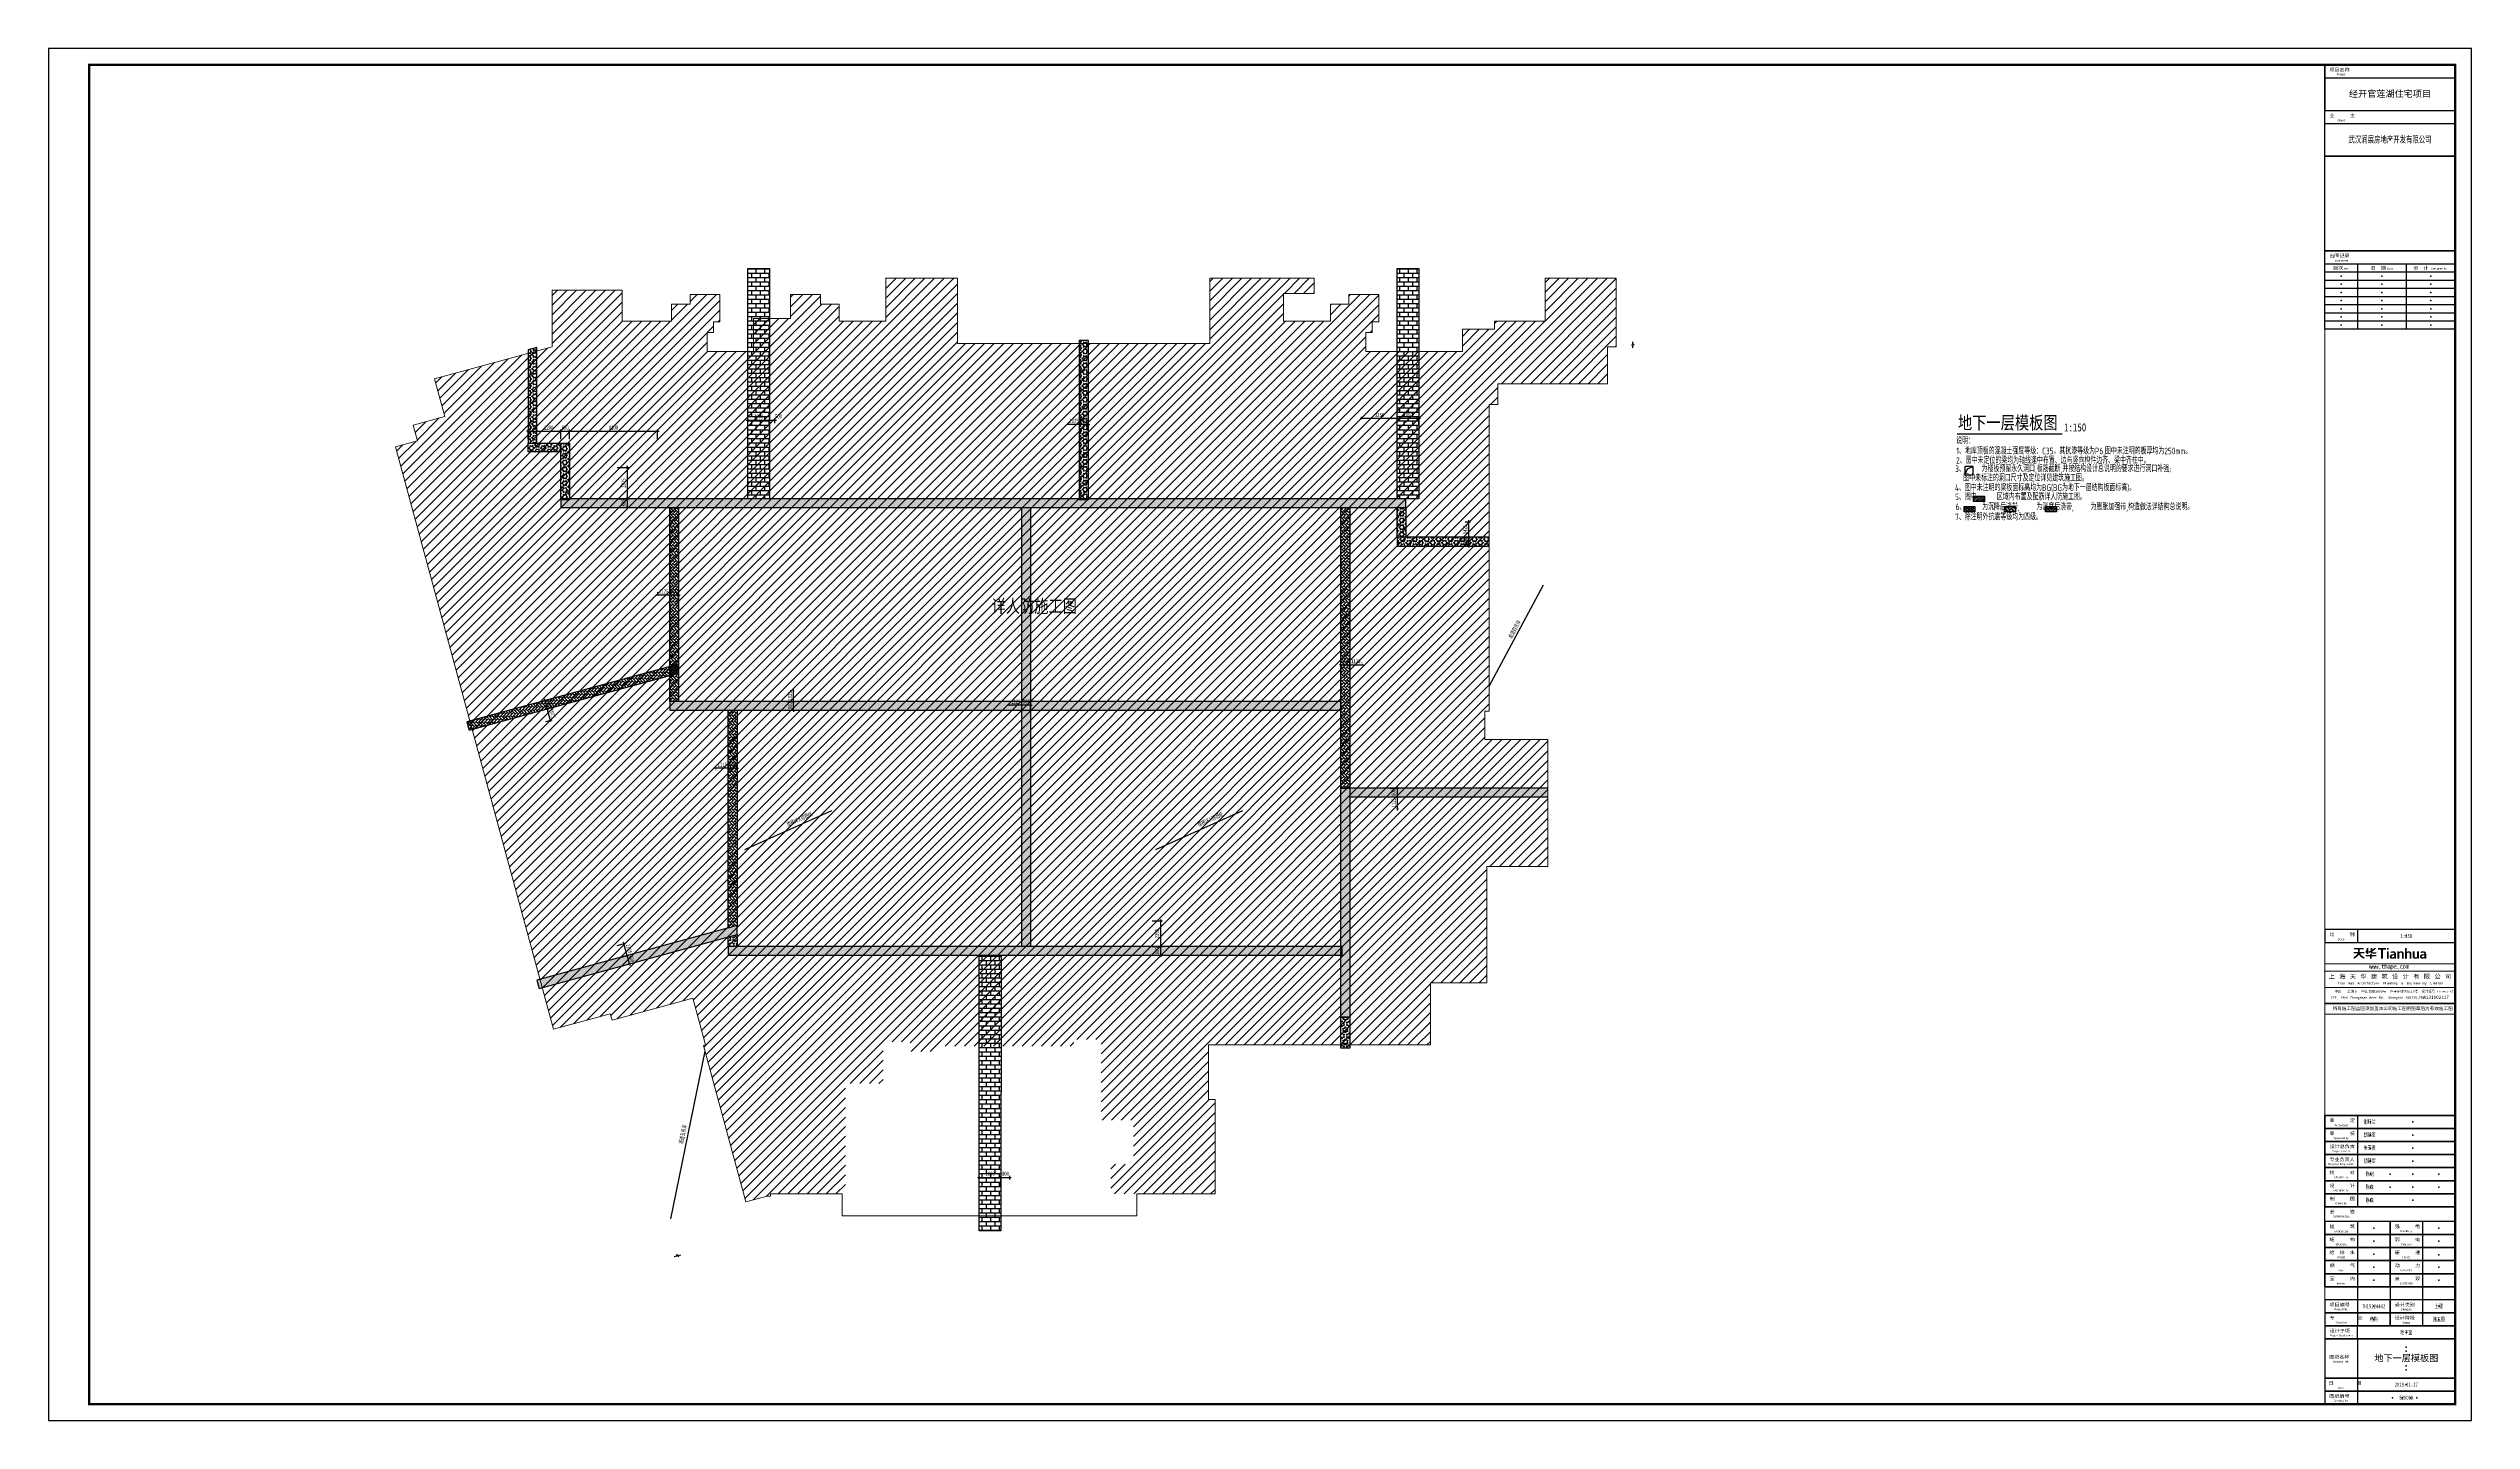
# Paper-space layout 'S2001A地下一层模板图' of a CAD drawing. Extents: x 0 to 1486, y 0 to 841.
# The model-space entities are those that its viewports show. They can reach past a viewport. Long polylines and large blocks are cut down to what shows.
import ezdxf
from ezdxf.enums import TextEntityAlignment as Align
from ezdxf.xclip import XClip

# ---------------------------------------------------------------- set-up
doc = ezdxf.new("R2010")
doc.units = 0
doc.header["$LTSCALE"] = 1500
doc.header["$MEASUREMENT"] = 0
doc.header["$XCLIPFRAME"] = 0
doc.layers.get('0').update_dxf_attribs({"linetype": 'CONTINUOUS'})
doc.layers.get('Defpoints').update_dxf_attribs({"color": 2, "linetype": 'CONTINUOUS'})
for name, color, linetype in [('C-SHET-LOGO', 7, 'CONTINUOUS'), ('C-SHET-SHET', 144, 'CONTINUOUS'), ('S_PLAN_DIMS', 3, 'CONTINUOUS'), ('S_PLAN_THIN', 83, 'CONTINUOUS'), ('SD_THIN', 83, 'CONTINUOUS'), ('TEXT', 7, 'CONTINUOUS'), ('后浇带', 7, 'CONTINUOUS')]:
    doc.layers.add(name, color=color, linetype=linetype)
doc.layers.add('HATCH', color=254, linetype='CONTINUOUS', lineweight=0)
doc.layers.add('内框', color=8, linetype='CONTINUOUS', plot=False)
doc.styles.get("Standard").update_dxf_attribs({"font": ''})
doc.styles.add('STYLEP4', font='')
doc.styles.add('TH-STYLE1', font='', dxfattribs={"width": 0.7})
doc.styles.add('TH-STYLE2', font='', dxfattribs={"width": 0.8})
doc.styles.add('TH-STYLE3', font='tssdeng.shx', dxfattribs={"width": 0.7, "bigfont": 'tssdchn.shx'})
doc.styles.add('TH-STYLEP5', font='')
doc.styles.add('TH-SYTLE2', font='txt')
doc.styles.add('TSSD_Dimension', font='', dxfattribs={"width": 0.7})
doc.styles.add('TSSD_Label', font='tssdeng.shx', dxfattribs={"width": 0.7, "bigfont": 'hztxt.shx'})
doc.styles.add('TSSD_REIN', font='Tssdeng.shx', dxfattribs={"width": 0.7, "bigfont": 'hztxt.shx'})
doc.styles.add('TuKuang', font='', dxfattribs={"width": 1.1})
doc.styles.add('黑体', font='simhei.ttf')
doc.styles.get('Standard').set_extended_font_data('SimSun')
doc.styles.get('STYLEP4').set_extended_font_data('Century Gothic')
doc.styles.get('TH-STYLE1').set_extended_font_data('SimSun')
doc.styles.get('TH-STYLE2').set_extended_font_data('SimSun')
doc.styles.get('TH-STYLEP5').set_extended_font_data('SimSun')
doc.styles.get('TSSD_Dimension').set_extended_font_data('SimSun')
doc.styles.get('TuKuang').set_extended_font_data('SimSun')
doc.dimstyles.new('TSSD_150_150', dxfattribs={"dimtxt": 375, "dimasz": 150, "dimexe": 150, "dimexo": 375, "dimgap": 150, "dimtad": 1, "dimdec": 0, "dimzin": 0, "dimdsep": 46, "dimtxsty": 'TSSD_Dimension', "dimblk": 'ARCHTICK', "dimblk1": 'ARCHTICK', "dimblk2": 'ARCHTICK', "dimcen": 0, "dimdle": 150, "dimclrt": 7, "dimadec": 0, "dimazin": 0, "dimtfac": 1, "dimtdec": 0, "dimtix": 1, "dimtmove": 2, "dimatfit": 3, "dimfxl": 1, "dimtolj": 1, "dimtzin": 0, "dimarcsym": 0})
pattern_1 = [(0, (0, 0), (0, 400), []), (90, (0, 0), (-400, 400), [400, -400])]

# ---------------------------------------------------------------- blocks, each defined once
blk = doc.blocks.new('TH')
at = {"linetype": 'Continuous'}
h = blk.add_hatch(color=256, dxfattribs=at)
h.dxf.hatch_style = 1
h.paths.add_polyline_path([(2.82, 2.83), (2.82, 2.98), (1.76, 2.98), (1.22, 2.98), (0.16, 2.98), (0.16, 2.83), (0.16, 2.76), (0.16, 2.61), (0.59, 2.61), (0.81, 2.61), (1.24, 2.61), (1.24, 2.34), (1.24, 2.21), (1.24, 1.92), (0.74, 1.92), (0.5, 1.92), (0, 1.92), (0, 1.54), (0.69, 1.54), (1.11, 1.54), (1.15, 1.54), (1.09, 1.43), (1.07, 1.39), (1.04, 1.32), (1.01, 1.28), (1, 1.27), (0.98, 1.23), (0.93, 1.15), (0.9, 1.12), (0.74, 0.94), (0.69, 0.89), (0.61, 0.83), (0.57, 0.8), (0.47, 0.72), (0.41, 0.68), (0.35, 0.64), (0.32, 0.63), (0.26, 0.59), (0, 0.46), (0, 0), (0.14, 0.05), (0.19, 0.07), (0.3, 0.11), (0.39, 0.16), (0.43, 0.18), (0.52, 0.22), (0.58, 0.26), (0.61, 0.28), (0.68, 0.32), (0.82, 0.41), (0.87, 0.45), (0.99, 0.56), (1.07, 0.64), (1.12, 0.68), (1.2, 0.76), (1.26, 0.85), (1.33, 0.94), (1.42, 1.08), (1.44, 1.11), (1.49, 1.19), (1.55, 1.08), (1.58, 1.04), (1.63, 0.96), (1.69, 0.88), (1.7, 0.86), (1.87, 0.67), (1.91, 0.64), (1.98, 0.57), (2.07, 0.49), (2.12, 0.45), (2.21, 0.38), (2.3, 0.32), (2.38, 0.28), (2.41, 0.26), (2.48, 0.21), (2.55, 0.18), (2.59, 0.16), (2.66, 0.12), (2.78, 0.07), (2.84, 0.05), (2.98, 0), (2.98, 0.2), (2.98, 0.28), (2.98, 0.46), (2.79, 0.56), (2.75, 0.58), (2.65, 0.63), (2.62, 0.65), (2.6, 0.66), (2.48, 0.74), (2.41, 0.79), (2.37, 0.83), (2.28, 0.9), (2.24, 0.94), (2.22, 0.97), (2.17, 1.01), (2.09, 1.11), (2.05, 1.16), (1.98, 1.27), (1.91, 1.36), (1.89, 1.42), (1.84, 1.54), (2.98, 1.54), (2.98, 1.92), (2.48, 1.92), (2.24, 1.92), (1.74, 1.92), (1.74, 2.61), (2.18, 2.61), (2.39, 2.61), (2.82, 2.61), (2.82, 2.76)])
h = blk.add_hatch(color=256, dxfattribs=at)
h.dxf.hatch_style = 1
h.paths.add_polyline_path([(4.07, 2.55), (4.12, 2.88), (4.12, 3), (3.95, 3), (3.87, 3), (3.68, 3), (3.68, 2.95), (3.68, 2.93), (3.68, 2.89), (3.65, 2.65), (3.64, 2.58), (3.61, 2.46), (3.57, 2.36), (3.55, 2.32), (3.5, 2.23), (3.45, 2.17), (3.33, 2.03), (3.33, 1.84), (3.33, 1.75), (3.33, 1.55), (3.52, 1.65), (3.64, 1.73), (3.64, 1.56), (3.64, 1.49), (3.64, 1.31), (4.07, 1.31), (4.07, 1.81), (4.07, 2.06)])
h = blk.add_hatch(color=256, dxfattribs=at)
h.dxf.hatch_style = 1
h.paths.add_polyline_path([(6.31, 0.92), (6.31, 1.07), (5.81, 1.07), (5.56, 1.07), (5.06, 1.07), (5.06, 1.28), (4.59, 1.28), (4.59, 1.07), (3.33, 1.07), (3.33, 0.69), (4.09, 0.69), (4.59, 0.69), (4.59, 0.01), (5.06, 0.01), (5.06, 0.69), (5.56, 0.69), (5.81, 0.69), (6.31, 0.69), (6.31, 0.84)])
h = blk.add_hatch(color=256, dxfattribs=at)
h.dxf.hatch_style = 1
h.paths.add_polyline_path([(5.51, 2.19), (5.52, 2.19), (5.54, 2.21), (5.64, 2.28), (5.69, 2.32), (5.79, 2.4), (5.88, 2.49), (5.93, 2.54), (6.02, 2.63), (6.16, 2.8), (6.19, 2.86), (6.21, 2.89), (6.24, 2.96), (6.03, 2.96), (5.93, 2.96), (5.73, 2.96), (5.6, 2.8), (5.56, 2.76), (5.53, 2.74), (5.49, 2.7), (5.4, 2.62), (5.35, 2.59), (5.2, 2.46), (5.2, 2.69), (5.2, 2.79), (5.2, 3), (5.02, 3), (4.93, 3), (4.76, 3), (4.76, 2.69), (4.76, 2.54), (4.76, 2.23), (4.69, 2.2), (4.65, 2.19), (4.58, 2.16), (4.53, 2.14), (4.51, 2.14), (4.25, 2.06), (4.25, 1.91), (4.25, 1.83), (4.25, 1.65), (4.44, 1.7), (4.48, 1.71), (4.56, 1.73), (4.63, 1.76), (4.67, 1.77), (4.77, 1.8), (4.77, 1.74), (4.77, 1.72), (4.8, 1.65), (4.8, 1.63), (4.82, 1.6), (4.86, 1.55), (4.89, 1.51), (4.92, 1.49), (4.97, 1.47), (5.01, 1.46), (5.13, 1.42), (5.5, 1.42), (5.69, 1.42), (6.06, 1.42), (6.15, 1.44), (6.19, 1.45), (6.31, 1.5), (6.31, 1.66), (6.31, 1.73), (6.31, 1.87), (6.23, 1.84), (6.19, 1.83), (6.12, 1.8), (6.06, 1.79), (5.78, 1.79), (5.64, 1.79), (5.35, 1.79), (5.31, 1.8), (5.28, 1.81), (5.24, 1.84), (5.23, 1.87), (5.22, 1.89), (5.2, 1.92), (5.2, 1.95), (5.2, 1.97), (5.21, 2), (5.3, 2.05), (5.34, 2.08)])
h = blk.add_hatch(color=256, dxfattribs=at)
h.dxf.hatch_style = 1
h.paths.add_polyline_path([(8.18, 2.52), (8.68, 2.52), (9, 2.52), (9, 2.95), (6.84, 2.95), (6.84, 2.52), (7.66, 2.52), (7.66, 1.53), (7.66, 1.04), (7.66, 0.04), (8.18, 0.04), (8.18, 1.03), (8.18, 1.53)])
h = blk.add_hatch(color=256, dxfattribs=at)
h.dxf.hatch_style = 1
h.paths.add_polyline_path([(9.8, 2.97), (9.29, 2.97), (9.29, 2.5), (9.8, 2.5)])
h = blk.add_hatch(color=256, dxfattribs=at)
h.dxf.hatch_style = 1
h.paths.add_polyline_path([(9.8, 2.04), (9.29, 2.04), (9.29, 1.25), (9.29, 0.04), (9.8, 0.04)])
h = blk.add_hatch(color=256, dxfattribs=at)
h.dxf.hatch_style = 1
h.paths.add_polyline_path([(11.51, 1.95), (11.5, 1.96), (11.49, 1.96), (11.48, 1.97), (11.47, 1.97), (11.46, 1.98), (11.45, 1.98), (11.44, 1.99), (11.43, 1.99), (11.42, 2), (11.41, 2), (11.4, 2.01), (11.39, 2.01), (11.38, 2.02), (11.37, 2.02), (11.34, 2.03), (11.34, 2.03), (11.31, 2.04), (11.31, 2.04), (11.27, 2.05), (11.27, 2.05), (11.23, 2.06), (11.23, 2.06), (11.17, 2.07), (11.17, 2.07), (11.06, 2.08), (11.05, 2.09), (10.93, 2.08), (10.92, 2.08), (10.78, 2.07), (10.78, 2.07), (10.7, 2.06), (10.7, 2.06), (10.64, 2.05), (10.64, 2.05), (10.59, 2.04), (10.59, 2.04), (10.55, 2.03), (10.5, 2.02), (10.5, 2.02), (10.47, 2.01), (10.43, 2), (10.43, 2), (10.4, 1.99), (10.4, 1.99), (10.37, 1.98), (10.37, 1.98), (10.34, 1.97), (10.34, 1.97), (10.31, 1.97), (10.31, 1.58), (10.32, 1.58), (10.33, 1.58), (10.35, 1.59), (10.36, 1.59), (10.37, 1.6), (10.4, 1.61), (10.4, 1.61), (10.43, 1.62), (10.43, 1.62), (10.46, 1.63), (10.46, 1.63), (10.49, 1.64), (10.53, 1.65), (10.53, 1.65), (10.56, 1.66), (10.6, 1.67), (10.6, 1.67), (10.64, 1.68), (10.69, 1.69), (10.75, 1.7), (10.84, 1.71), (10.85, 1.71), (10.99, 1.71), (10.99, 1.71), (11.05, 1.7), (11.09, 1.69), (11.12, 1.68), (11.12, 1.68), (11.15, 1.67), (11.17, 1.66), (11.18, 1.66), (11.19, 1.65), (11.2, 1.64), (11.21, 1.64), (11.22, 1.63), (11.22, 1.63), (11.23, 1.62), (11.23, 1.62), (11.24, 1.61), (11.24, 1.61), (11.25, 1.6), (11.25, 1.6), (11.26, 1.59), (11.27, 1.57), (11.27, 1.57), (11.28, 1.56), (11.29, 1.54), (11.3, 1.51), (11.3, 1.51), (11.31, 1.48), (11.31, 1.46), (11.31, 1.4), (11.31, 1.28), (11.19, 1.28), (11.05, 1.28), (10.86, 1.27), (10.86, 1.27), (10.76, 1.26), (10.76, 1.26), (10.69, 1.25), (10.69, 1.25), (10.64, 1.24), (10.64, 1.24), (10.6, 1.23), (10.6, 1.23), (10.56, 1.22), (10.56, 1.22), (10.53, 1.21), (10.53, 1.21), (10.5, 1.2), (10.5, 1.2), (10.47, 1.19), (10.47, 1.19), (10.45, 1.18), (10.42, 1.17), (10.42, 1.17), (10.41, 1.16), (10.4, 1.16), (10.39, 1.15), (10.38, 1.15), (10.37, 1.14), (10.36, 1.14), (10.35, 1.13), (10.34, 1.12), (10.33, 1.12), (10.32, 1.11), (10.31, 1.11), (10.31, 1.11), (10.3, 1.1), (10.29, 1.09), (10.28, 1.08), (10.27, 1.08), (10.27, 1.08), (10.26, 1.07), (10.26, 1.07), (10.25, 1.06), (10.25, 1.06), (10.24, 1.05), (10.24, 1.05), (10.23, 1.04), (10.23, 1.04), (10.22, 1.03), (10.22, 1.03), (10.21, 1.02), (10.2, 1.01), (10.2, 1.01), (10.19, 0.99), (10.18, 0.98), (10.17, 0.97), (10.17, 0.97), (10.16, 0.95), (10.16, 0.95), (10.15, 0.93), (10.14, 0.92), (10.14, 0.92), (10.13, 0.89), (10.12, 0.87), (10.12, 0.87), (10.11, 0.85), (10.11, 0.85), (10.1, 0.81), (10.1, 0.81), (10.09, 0.77), (10.07, 0.7), (10.07, 0.55), (10.09, 0.48), (10.09, 0.48), (10.1, 0.43), (10.1, 0.43), (10.11, 0.39), (10.11, 0.39), (10.12, 0.36), (10.12, 0.36), (10.13, 0.34), (10.13, 0.34), (10.14, 0.32), (10.14, 0.32), (10.15, 0.3), (10.15, 0.3), (10.16, 0.28), (10.16, 0.28), (10.17, 0.26), (10.17, 0.26), (10.18, 0.24), (10.18, 0.24), (10.19, 0.23), (10.19, 0.23), (10.2, 0.22), (10.21, 0.2), (10.21, 0.2), (10.22, 0.19), (10.22, 0.19), (10.23, 0.18), (10.23, 0.18), (10.24, 0.17), (10.24, 0.17), (10.25, 0.16), (10.25, 0.16), (10.26, 0.15), (10.26, 0.15), (10.27, 0.14), (10.27, 0.14), (10.28, 0.13), (10.28, 0.13), (10.29, 0.12), (10.3, 0.11), (10.31, 0.1), (10.32, 0.1), (10.33, 0.09), (10.34, 0.08), (10.35, 0.08), (10.36, 0.07), (10.37, 0.06), (10.38, 0.06), (10.39, 0.05), (10.4, 0.05), (10.41, 0.04), (10.41, 0.04), (10.44, 0.03), (10.46, 0.02), (10.46, 0.02), (10.5, 0.01), (10.5, 0.01), (10.54, 0), (10.61, -0.01), (10.8, -0.01), (10.89, 0), (10.93, 0.01), (10.98, 0.02), (10.98, 0.02), (11.01, 0.03), (11.05, 0.04), (11.06, 0.04), (11.07, 0.05), (11.1, 0.06), (11.11, 0.06), (11.12, 0.07), (11.13, 0.07), (11.14, 0.08), (11.15, 0.08), (11.16, 0.09), (11.17, 0.09), (11.18, 0.1), (11.19, 0.1), (11.2, 0.11), (11.21, 0.12), (11.21, 0.12), (11.23, 0.13), (11.24, 0.14), (11.24, 0.14), (11.25, 0.15), (11.25, 0.15), (11.26, 0.16), (11.26, 0.16), (11.28, 0.17), (11.29, 0.18), (11.29, 0.18), (11.3, 0.19), (11.3, 0.19), (11.31, 0.2), (11.36, 0.24), (11.36, 0.04), (11.82, 0.04), (11.82, 1.29), (11.82, 1.31), (11.81, 1.39), (11.81, 1.39), (11.8, 1.46), (11.8, 1.46), (11.79, 1.5), (11.78, 1.55), (11.78, 1.55), (11.77, 1.58), (11.77, 1.58), (11.76, 1.61), (11.76, 1.61), (11.75, 1.64), (11.75, 1.64), (11.74, 1.66), (11.74, 1.66), (11.73, 1.68), (11.72, 1.71), (11.72, 1.71), (11.71, 1.72), (11.7, 1.74), (11.7, 1.74), (11.69, 1.76), (11.69, 1.76), (11.68, 1.78), (11.68, 1.78), (11.67, 1.79), (11.66, 1.81), (11.66, 1.81), (11.65, 1.82), (11.65, 1.82), (11.64, 1.83), (11.64, 1.83), (11.63, 1.84), (11.62, 1.86), (11.62, 1.86), (11.61, 1.87), (11.61, 1.87), (11.6, 1.88), (11.6, 1.88), (11.59, 1.89), (11.59, 1.89), (11.58, 1.9), (11.57, 1.9), (11.55, 1.91), (11.55, 1.92), (11.54, 1.93), (11.53, 1.93), (11.51, 1.94)])
h.paths.add_polyline_path([(11.04, 0.92), (11.31, 0.93), (11.31, 0.76), (11.31, 0.74), (11.3, 0.72), (11.29, 0.69), (11.28, 0.66), (11.27, 0.64), (11.26, 0.62), (11.25, 0.6), (11.25, 0.6), (11.24, 0.59), (11.24, 0.58), (11.23, 0.58), (11.23, 0.57), (11.22, 0.56), (11.22, 0.56), (11.21, 0.55), (11.21, 0.55), (11.2, 0.54), (11.2, 0.54), (11.19, 0.53), (11.19, 0.53), (11.18, 0.52), (11.17, 0.51), (11.16, 0.5), (11.15, 0.5), (11.14, 0.49), (11.13, 0.48), (11.12, 0.48), (11.11, 0.47), (11.09, 0.46), (11.06, 0.45), (11.06, 0.45), (11.04, 0.44), (11.01, 0.43), (10.97, 0.42), (10.92, 0.41), (10.91, 0.41), (10.84, 0.41), (10.81, 0.41), (10.76, 0.41), (10.72, 0.42), (10.69, 0.43), (10.67, 0.44), (10.67, 0.45), (10.66, 0.45), (10.64, 0.46), (10.64, 0.47), (10.63, 0.48), (10.63, 0.48), (10.62, 0.49), (10.61, 0.51), (10.61, 0.51), (10.6, 0.52), (10.59, 0.55), (10.58, 0.57), (10.58, 0.58), (10.57, 0.62), (10.57, 0.67), (10.57, 0.69), (10.57, 0.71), (10.58, 0.72), (10.59, 0.74), (10.59, 0.74), (10.6, 0.76), (10.61, 0.78), (10.62, 0.79), (10.62, 0.79), (10.63, 0.8), (10.63, 0.8), (10.64, 0.81), (10.64, 0.81), (10.65, 0.82), (10.65, 0.82), (10.67, 0.83), (10.69, 0.84), (10.71, 0.85), (10.73, 0.86), (10.75, 0.87), (10.79, 0.88), (10.79, 0.88), (10.82, 0.89), (10.87, 0.9), (10.93, 0.91), (11.02, 0.92)], flags=16)
h = blk.add_hatch(color=256, dxfattribs=at)
h.dxf.hatch_style = 1
h.paths.add_polyline_path([(12.71, 1.48), (12.72, 1.5), (12.72, 1.5), (12.73, 1.52), (12.73, 1.52), (12.74, 1.54), (12.74, 1.54), (12.75, 1.55), (12.75, 1.55), (12.76, 1.57), (12.76, 1.57), (12.77, 1.58), (12.77, 1.58), (12.78, 1.59), (12.78, 1.59), (12.8, 1.61), (12.81, 1.62), (12.83, 1.63), (12.84, 1.64), (12.85, 1.64), (12.87, 1.65), (12.88, 1.65), (12.89, 1.66), (12.9, 1.66), (12.91, 1.67), (12.94, 1.68), (12.94, 1.68), (12.97, 1.69), (13.01, 1.7), (13.07, 1.71), (13.11, 1.71), (13.15, 1.71), (13.18, 1.71), (13.23, 1.7), (13.26, 1.69), (13.28, 1.68), (13.29, 1.68), (13.3, 1.67), (13.31, 1.67), (13.32, 1.66), (13.33, 1.66), (13.33, 1.66), (13.34, 1.65), (13.34, 1.65), (13.35, 1.64), (13.35, 1.64), (13.36, 1.63), (13.36, 1.63), (13.37, 1.62), (13.37, 1.62), (13.38, 1.61), (13.38, 1.61), (13.39, 1.6), (13.4, 1.58), (13.4, 1.58), (13.41, 1.56), (13.41, 1.56), (13.42, 1.54), (13.43, 1.51), (13.44, 1.44), (13.44, 0.04), (13.94, 0.04), (13.94, 1.45), (13.93, 1.55), (13.93, 1.55), (13.92, 1.6), (13.92, 1.6), (13.91, 1.64), (13.91, 1.64), (13.9, 1.67), (13.9, 1.67), (13.89, 1.7), (13.89, 1.7), (13.88, 1.72), (13.88, 1.72), (13.87, 1.74), (13.87, 1.74), (13.86, 1.76), (13.86, 1.76), (13.85, 1.78), (13.85, 1.78), (13.84, 1.8), (13.84, 1.8), (13.83, 1.81), (13.83, 1.81), (13.82, 1.82), (13.81, 1.84), (13.81, 1.84), (13.8, 1.85), (13.8, 1.85), (13.79, 1.86), (13.79, 1.86), (13.78, 1.87), (13.77, 1.89), (13.77, 1.89), (13.76, 1.9), (13.76, 1.9), (13.75, 1.9), (13.74, 1.91), (13.73, 1.92), (13.73, 1.92), (13.72, 1.93), (13.72, 1.93), (13.71, 1.94), (13.71, 1.94), (13.7, 1.94), (13.69, 1.95), (13.68, 1.96), (13.68, 1.96), (13.67, 1.96), (13.66, 1.97), (13.65, 1.98), (13.65, 1.98), (13.64, 1.98), (13.63, 1.99), (13.62, 1.99), (13.61, 2), (13.6, 2), (13.59, 2.01), (13.58, 2.01), (13.57, 2.02), (13.56, 2.02), (13.53, 2.03), (13.52, 2.04), (13.51, 2.04), (13.47, 2.05), (13.44, 2.06), (13.44, 2.06), (13.38, 2.07), (13.38, 2.07), (13.29, 2.08), (13.29, 2.08), (13.19, 2.08), (13.09, 2.07), (13.09, 2.07), (13.04, 2.06), (13.04, 2.06), (13, 2.05), (13, 2.05), (12.96, 2.04), (12.96, 2.04), (12.93, 2.03), (12.93, 2.03), (12.9, 2.02), (12.9, 2.02), (12.89, 2.01), (12.88, 2.01), (12.87, 2), (12.86, 2), (12.85, 1.99), (12.84, 1.99), (12.83, 1.98), (12.82, 1.98), (12.81, 1.97), (12.8, 1.97), (12.79, 1.96), (12.77, 1.95), (12.76, 1.94), (12.74, 1.93), (12.73, 1.92), (12.72, 1.91), (12.7, 1.9), (12.69, 1.89), (12.66, 1.89), (12.66, 2.04), (12.2, 2.04), (12.2, 0.04), (12.71, 0.04)])
h = blk.add_hatch(color=256, dxfattribs=at)
h.dxf.hatch_style = 1
h.paths.add_polyline_path([(15.18, 1.71), (15.19, 1.71), (15.28, 1.71), (15.3, 1.71), (15.34, 1.7), (15.38, 1.69), (15.4, 1.68), (15.42, 1.67), (15.43, 1.67), (15.44, 1.66), (15.45, 1.65), (15.46, 1.65), (15.47, 1.64), (15.47, 1.64), (15.48, 1.63), (15.48, 1.63), (15.49, 1.62), (15.49, 1.62), (15.5, 1.61), (15.51, 1.59), (15.51, 1.59), (15.52, 1.58), (15.53, 1.56), (15.54, 1.53), (15.55, 1.49), (15.55, 0.04), (16.05, 0.04), (16.05, 1.53), (16.05, 1.53), (16.04, 1.59), (16.04, 1.59), (16.03, 1.63), (16.03, 1.63), (16.02, 1.66), (16.01, 1.69), (16.01, 1.69), (16, 1.71), (15.99, 1.73), (15.98, 1.75), (15.97, 1.77), (15.96, 1.79), (15.95, 1.81), (15.95, 1.81), (15.94, 1.82), (15.94, 1.82), (15.93, 1.83), (15.92, 1.85), (15.92, 1.85), (15.91, 1.86), (15.91, 1.86), (15.9, 1.87), (15.9, 1.87), (15.89, 1.88), (15.89, 1.88), (15.88, 1.89), (15.88, 1.89), (15.87, 1.9), (15.87, 1.9), (15.86, 1.91), (15.86, 1.91), (15.85, 1.92), (15.85, 1.92), (15.84, 1.93), (15.82, 1.94), (15.81, 1.95), (15.8, 1.96), (15.78, 1.97), (15.75, 1.98), (15.75, 1.99), (15.74, 1.99), (15.73, 2), (15.71, 2.01), (15.69, 2.02), (15.68, 2.02), (15.65, 2.03), (15.62, 2.04), (15.59, 2.05), (15.59, 2.05), (15.55, 2.06), (15.55, 2.06), (15.5, 2.07), (15.5, 2.07), (15.4, 2.08), (15.31, 2.08), (15.3, 2.08), (15.21, 2.07), (15.21, 2.07), (15.15, 2.06), (15.15, 2.06), (15.11, 2.05), (15.11, 2.05), (15.08, 2.04), (15.05, 2.03), (15.02, 2.02), (15.02, 2.02), (15, 2.01), (14.97, 2), (14.97, 2), (14.96, 1.99), (14.94, 1.98), (14.92, 1.97), (14.91, 1.97), (14.9, 1.96), (14.88, 1.95), (14.87, 1.95), (14.86, 1.94), (14.85, 1.93), (14.84, 1.93), (14.83, 1.91), (14.82, 1.91), (14.8, 1.9), (14.78, 1.89), (14.78, 2.95), (14.32, 2.95), (14.32, 0.04), (14.82, 0.04), (14.82, 1.45), (14.83, 1.49), (14.84, 1.51), (14.85, 1.53), (14.86, 1.55), (14.87, 1.56), (14.87, 1.56), (14.88, 1.57), (14.88, 1.57), (14.89, 1.58), (14.89, 1.58), (14.9, 1.59), (14.9, 1.59), (14.91, 1.6), (14.91, 1.6), (14.92, 1.61), (14.92, 1.61), (14.93, 1.61), (14.94, 1.63), (14.94, 1.63), (14.95, 1.64), (14.97, 1.64), (14.98, 1.64), (14.99, 1.65), (15.01, 1.66), (15.03, 1.67), (15.06, 1.68), (15.09, 1.69), (15.12, 1.7)])
h = blk.add_hatch(color=256, dxfattribs=at)
h.dxf.hatch_style = 1
h.paths.add_polyline_path([(16.93, 2.04), (16.42, 2.04), (16.42, 0.56), (16.42, 0.56), (16.43, 0.55), (16.44, 0.49), (16.44, 0.49), (16.45, 0.45), (16.45, 0.45), (16.46, 0.42), (16.46, 0.42), (16.47, 0.39), (16.47, 0.39), (16.48, 0.37), (16.49, 0.34), (16.49, 0.34), (16.5, 0.32), (16.5, 0.32), (16.51, 0.31), (16.52, 0.29), (16.52, 0.29), (16.53, 0.27), (16.53, 0.27), (16.54, 0.26), (16.55, 0.24), (16.55, 0.24), (16.56, 0.23), (16.56, 0.23), (16.57, 0.22), (16.57, 0.22), (16.58, 0.21), (16.58, 0.21), (16.59, 0.2), (16.59, 0.2), (16.6, 0.19), (16.6, 0.19), (16.61, 0.18), (16.61, 0.18), (16.62, 0.17), (16.62, 0.17), (16.63, 0.16), (16.63, 0.16), (16.64, 0.15), (16.64, 0.15), (16.65, 0.14), (16.66, 0.13), (16.67, 0.12), (16.68, 0.12), (16.69, 0.11), (16.7, 0.1), (16.71, 0.1), (16.72, 0.09), (16.73, 0.08), (16.74, 0.08), (16.75, 0.07), (16.76, 0.07), (16.77, 0.06), (16.78, 0.06), (16.79, 0.05), (16.8, 0.05), (16.81, 0.04), (16.81, 0.04), (16.84, 0.03), (16.84, 0.03), (16.87, 0.02), (16.87, 0.02), (16.91, 0.01), (16.91, 0.01), (16.95, 0), (17.02, -0.01), (17.03, -0.01), (17.05, -0.02), (17.11, -0.02), (17.18, -0.01), (17.21, -0.01), (17.28, 0), (17.28, 0), (17.33, 0.01), (17.33, 0.01), (17.37, 0.02), (17.37, 0.02), (17.4, 0.03), (17.4, 0.03), (17.43, 0.04), (17.43, 0.04), (17.46, 0.05), (17.47, 0.05), (17.48, 0.06), (17.51, 0.07), (17.52, 0.07), (17.53, 0.08), (17.54, 0.08), (17.55, 0.09), (17.56, 0.1), (17.58, 0.11), (17.59, 0.11), (17.6, 0.12), (17.63, 0.14), (17.64, 0.14), (17.65, 0.15), (17.65, 0.15), (17.66, 0.17), (17.69, 0.18), (17.69, 0.04), (18.15, 0.04), (18.15, 2.04), (17.66, 2.04), (17.66, 0.62), (17.65, 0.58), (17.64, 0.56), (17.64, 0.56), (17.63, 0.54), (17.62, 0.53), (17.62, 0.53), (17.61, 0.52), (17.61, 0.52), (17.6, 0.51), (17.6, 0.51), (17.59, 0.5), (17.59, 0.5), (17.58, 0.49), (17.58, 0.49), (17.57, 0.48), (17.57, 0.48), (17.56, 0.47), (17.56, 0.47), (17.55, 0.46), (17.54, 0.45), (17.53, 0.44), (17.52, 0.44), (17.51, 0.43), (17.5, 0.42), (17.49, 0.42), (17.48, 0.41), (17.47, 0.41), (17.45, 0.4), (17.42, 0.39), (17.42, 0.39), (17.39, 0.38), (17.39, 0.38), (17.36, 0.37), (17.31, 0.36), (17.18, 0.36), (17.16, 0.36), (17.12, 0.37), (17.12, 0.37), (17.09, 0.38), (17.08, 0.39), (17.07, 0.39), (17.06, 0.4), (17.05, 0.4), (17.03, 0.41), (17.03, 0.42), (17.02, 0.43), (17.02, 0.43), (17.01, 0.44), (17.01, 0.44), (17, 0.45), (17, 0.45), (16.99, 0.46), (16.99, 0.46), (16.98, 0.47), (16.97, 0.49), (16.97, 0.49), (16.96, 0.5), (16.95, 0.52), (16.94, 0.55), (16.93, 0.59)])
h = blk.add_hatch(color=256, dxfattribs=at)
h.dxf.hatch_style = 1
h.paths.add_polyline_path([(20.19, 1.25), (20.19, 1.26), (20.18, 1.37), (20.17, 1.44), (20.17, 1.44), (20.16, 1.49), (20.15, 1.54), (20.15, 1.54), (20.14, 1.57), (20.14, 1.57), (20.13, 1.6), (20.13, 1.6), (20.12, 1.63), (20.12, 1.63), (20.11, 1.66), (20.11, 1.66), (20.1, 1.68), (20.1, 1.68), (20.09, 1.7), (20.09, 1.7), (20.08, 1.72), (20.08, 1.72), (20.07, 1.74), (20.07, 1.74), (20.06, 1.76), (20.06, 1.76), (20.05, 1.77), (20.04, 1.79), (20.04, 1.79), (20.03, 1.8), (20.02, 1.82), (20.02, 1.82), (20.01, 1.83), (20.01, 1.83), (20, 1.84), (20, 1.84), (19.99, 1.85), (19.99, 1.85), (19.98, 1.86), (19.98, 1.86), (19.97, 1.87), (19.97, 1.87), (19.96, 1.88), (19.96, 1.88), (19.95, 1.89), (19.95, 1.89), (19.94, 1.9), (19.94, 1.9), (19.93, 1.91), (19.93, 1.91), (19.92, 1.92), (19.92, 1.92), (19.91, 1.93), (19.91, 1.93), (19.9, 1.93), (19.89, 1.94), (19.88, 1.95), (19.88, 1.95), (19.87, 1.95), (19.86, 1.96), (19.85, 1.97), (19.85, 1.97), (19.84, 1.97), (19.83, 1.98), (19.82, 1.98), (19.81, 1.99), (19.8, 1.99), (19.79, 2), (19.78, 2), (19.77, 2.01), (19.76, 2.01), (19.73, 2.02), (19.72, 2.03), (19.71, 2.03), (19.68, 2.04), (19.68, 2.04), (19.64, 2.05), (19.64, 2.05), (19.6, 2.06), (19.6, 2.06), (19.54, 2.07), (19.54, 2.07), (19.43, 2.08), (19.41, 2.09), (19.31, 2.09), (19.29, 2.08), (19.15, 2.07), (19.15, 2.07), (19.07, 2.06), (19.07, 2.06), (19.01, 2.05), (19.01, 2.05), (18.96, 2.04), (18.91, 2.03), (18.91, 2.03), (18.87, 2.02), (18.87, 2.02), (18.84, 2.01), (18.8, 2), (18.8, 2), (18.77, 1.99), (18.77, 1.99), (18.74, 1.98), (18.74, 1.98), (18.71, 1.97), (18.71, 1.97), (18.68, 1.97), (18.68, 1.59), (18.68, 1.58), (18.72, 1.59), (18.73, 1.59), (18.74, 1.6), (18.77, 1.61), (18.77, 1.61), (18.8, 1.62), (18.8, 1.62), (18.83, 1.63), (18.83, 1.63), (18.86, 1.64), (18.9, 1.65), (18.9, 1.65), (18.93, 1.66), (18.97, 1.67), (18.97, 1.67), (19.01, 1.68), (19.06, 1.69), (19.12, 1.7), (19.21, 1.71), (19.23, 1.72), (19.34, 1.72), (19.35, 1.71), (19.42, 1.7), (19.46, 1.69), (19.49, 1.68), (19.51, 1.67), (19.52, 1.67), (19.53, 1.66), (19.54, 1.66), (19.55, 1.65), (19.56, 1.65), (19.56, 1.65), (19.57, 1.64), (19.58, 1.63), (19.59, 1.63), (19.59, 1.63), (19.6, 1.62), (19.6, 1.62), (19.61, 1.61), (19.61, 1.61), (19.62, 1.6), (19.63, 1.58), (19.63, 1.58), (19.64, 1.57), (19.65, 1.55), (19.65, 1.55), (19.66, 1.53), (19.67, 1.5), (19.68, 1.46), (19.68, 1.45), (19.68, 1.41), (19.68, 1.36), (19.68, 1.32), (19.68, 1.28), (19.51, 1.28), (19.37, 1.27), (19.23, 1.27), (19.23, 1.27), (19.13, 1.26), (19.13, 1.26), (19.06, 1.25), (19.06, 1.25), (19.01, 1.24), (19.01, 1.24), (18.97, 1.23), (18.97, 1.23), (18.93, 1.22), (18.93, 1.22), (18.89, 1.21), (18.89, 1.21), (18.86, 1.2), (18.86, 1.2), (18.84, 1.19), (18.81, 1.18), (18.81, 1.18), (18.8, 1.17), (18.79, 1.17), (18.78, 1.16), (18.77, 1.16), (18.76, 1.15), (18.75, 1.15), (18.74, 1.14), (18.73, 1.14), (18.72, 1.13), (18.71, 1.13), (18.7, 1.12), (18.69, 1.11), (18.68, 1.11), (18.67, 1.1), (18.66, 1.09), (18.65, 1.09), (18.65, 1.09), (18.64, 1.08), (18.64, 1.08), (18.63, 1.07), (18.63, 1.07), (18.62, 1.06), (18.62, 1.06), (18.61, 1.05), (18.61, 1.05), (18.6, 1.04), (18.6, 1.04), (18.59, 1.03), (18.59, 1.03), (18.58, 1.02), (18.58, 1.02), (18.57, 1.01), (18.57, 1.01), (18.56, 1), (18.56, 1), (18.55, 0.99), (18.55, 0.99), (18.54, 0.97), (18.54, 0.97), (18.53, 0.96), (18.53, 0.96), (18.52, 0.94), (18.52, 0.94), (18.51, 0.92), (18.51, 0.92), (18.5, 0.9), (18.5, 0.9), (18.49, 0.88), (18.49, 0.88), (18.48, 0.85), (18.48, 0.85), (18.47, 0.82), (18.47, 0.82), (18.46, 0.79), (18.46, 0.79), (18.44, 0.74), (18.44, 0.73), (18.44, 0.7), (18.44, 0.69), (18.43, 0.62), (18.44, 0.55), (18.44, 0.51), (18.45, 0.5), (18.46, 0.46), (18.46, 0.46), (18.47, 0.42), (18.47, 0.42), (18.48, 0.38), (18.48, 0.38), (18.49, 0.36), (18.5, 0.33), (18.5, 0.33), (18.51, 0.31), (18.51, 0.31), (18.52, 0.29), (18.52, 0.29), (18.53, 0.27), (18.53, 0.27), (18.54, 0.26), (18.55, 0.24), (18.55, 0.24), (18.56, 0.23), (18.57, 0.21), (18.57, 0.21), (18.58, 0.2), (18.58, 0.2), (18.59, 0.19), (18.59, 0.19), (18.6, 0.18), (18.61, 0.16), (18.61, 0.16), (18.62, 0.15), (18.62, 0.15), (18.63, 0.14), (18.64, 0.13), (18.65, 0.13), (18.65, 0.13), (18.66, 0.12), (18.66, 0.12), (18.67, 0.11), (18.67, 0.11), (18.68, 0.1), (18.69, 0.09), (18.7, 0.09), (18.7, 0.09), (18.71, 0.08), (18.72, 0.07), (18.73, 0.07), (18.74, 0.06), (18.75, 0.06), (18.76, 0.05), (18.77, 0.05), (18.78, 0.04), (18.79, 0.04), (18.8, 0.03), (18.8, 0.03), (18.83, 0.02), (18.83, 0.02), (18.87, 0.01), (18.87, 0.01), (18.91, 0), (18.91, 0), (18.97, -0.01), (18.98, -0.01), (19.16, -0.01), (19.16, -0.01), (19.17, -0.01), (19.25, 0), (19.25, 0), (19.3, 0.01), (19.35, 0.02), (19.35, 0.02), (19.38, 0.03), (19.38, 0.03), (19.41, 0.04), (19.41, 0.04), (19.44, 0.05), (19.44, 0.05), (19.47, 0.06), (19.48, 0.06), (19.49, 0.07), (19.5, 0.07), (19.51, 0.08), (19.52, 0.08), (19.53, 0.09), (19.54, 0.09), (19.55, 0.1), (19.56, 0.11), (19.56, 0.11), (19.58, 0.12), (19.59, 0.13), (19.59, 0.13), (19.61, 0.14), (19.62, 0.15), (19.62, 0.15), (19.63, 0.16), (19.63, 0.16), (19.64, 0.17), (19.64, 0.17), (19.65, 0.18), (19.65, 0.18), (19.66, 0.19), (19.66, 0.19), (19.67, 0.2), (19.67, 0.2), (19.68, 0.21), (19.68, 0.21), (19.69, 0.22), (19.69, 0.22), (19.7, 0.23), (19.7, 0.23), (19.72, 0.25), (19.72, 0.04), (20.19, 0.04)])
h.paths.add_polyline_path([(18.93, 0.68), (18.94, 0.69), (18.95, 0.72), (18.95, 0.72), (18.96, 0.75), (18.97, 0.77), (18.97, 0.77), (18.98, 0.78), (18.98, 0.78), (18.99, 0.79), (18.99, 0.79), (19, 0.8), (19, 0.8), (19.01, 0.81), (19.01, 0.81), (19.02, 0.82), (19.02, 0.82), (19.03, 0.82), (19.04, 0.83), (19.05, 0.84), (19.05, 0.84), (19.06, 0.84), (19.07, 0.85), (19.1, 0.86), (19.11, 0.86), (19.12, 0.87), (19.15, 0.88), (19.19, 0.89), (19.24, 0.9), (19.3, 0.91), (19.39, 0.92), (19.4, 0.93), (19.51, 0.93), (19.59, 0.93), (19.63, 0.93), (19.68, 0.93), (19.68, 0.78), (19.68, 0.77), (19.67, 0.73), (19.67, 0.73), (19.66, 0.7), (19.65, 0.67), (19.64, 0.65), (19.64, 0.65), (19.63, 0.63), (19.63, 0.63), (19.62, 0.61), (19.62, 0.61), (19.61, 0.59), (19.61, 0.59), (19.6, 0.58), (19.6, 0.58), (19.59, 0.57), (19.59, 0.57), (19.58, 0.55), (19.58, 0.55), (19.57, 0.54), (19.57, 0.54), (19.56, 0.53), (19.56, 0.53), (19.55, 0.52), (19.55, 0.52), (19.54, 0.51), (19.53, 0.5), (19.52, 0.5), (19.52, 0.5), (19.51, 0.49), (19.5, 0.48), (19.49, 0.48), (19.48, 0.47), (19.47, 0.47), (19.46, 0.46), (19.45, 0.46), (19.43, 0.45), (19.4, 0.44), (19.37, 0.43), (19.34, 0.42), (19.29, 0.41), (19.25, 0.41), (19.17, 0.41), (19.13, 0.41), (19.09, 0.42), (19.06, 0.43), (19.05, 0.44), (19.04, 0.44), (19.03, 0.45), (19.02, 0.46), (19.02, 0.46), (19.01, 0.47), (19.01, 0.47), (19, 0.48), (19, 0.48), (18.99, 0.49), (18.99, 0.49), (18.98, 0.5), (18.98, 0.5), (18.97, 0.52), (18.97, 0.52), (18.96, 0.54), (18.95, 0.57), (18.95, 0.57), (18.94, 0.59), (18.93, 0.61)], flags=16)
blk = doc.blocks.new('LOGO2014')
blk.add_line((79.9, 44), (79.9, 30.8))
at = {"const_width": 0.5}
blk.add_lwpolyline([(80, 0), (0, 0), (0, 44), (80, 44)], close=True, dxfattribs=at)
at = {"lineweight": 9}
for points in [[(79.9, 0), (0, 0), (0, 44), (79.9, 44), (79.9, 0)], [(0, 30.8), (79.9, 30.8)], [(-0.4, 26.4), (79.5, 26.4)], [(-0.1, 16.4), (79.8, 16.4)], [(0, 6.5), (79.9, 6.5)]]:
    blk.add_lwpolyline(points, dxfattribs=at)
at = {"const_width": 0.5}
blk.add_lwpolyline([(0, 6.8), (80, 6.8)], dxfattribs=at)
at = {"linetype": 'Continuous', "xscale": 2.207590749970477, "yscale": 2.207590749970477, "zscale": 2.207590749970477}
blk.add_blockref('TH', (17.6, 34), dxfattribs=at)
at = {"attachment_point": 7}
for s, insert, char_height, style in [('{\\W1;\\T0.9;www.thape.com}', (27.1, 27.2), 2.655, 'TH-STYLE2'), ('{\\fSTXihei|b0|i0|c0|p34;27F, 1800 Zhongshan West Rd.  Shanghai 200235,PRC}', (3.7, 9), 1.5, 'TH-STYLEP5'), ('{\\fSTXihei|b0|i0|c0|p34;A131002117}', (60.4, 9.4), 2, 'TH-STYLEP5')]:
    blk.add_mtext(s, dxfattribs=dict(at, insert=insert, char_height=char_height, style=style))
for s, insert, char_height, width, attachment_point, style in [('{\\fSimHei|b1|i0|c134|p2;\\W1;\\T1.1;上 海 天 华 建 筑 设 计 有 限 公 司}', (40.1, 23), 2.7, 80.945, 5, 'TH-STYLE2'), ('{\\fSTXihei|b0|i0|c134|p2;中国   上海市  中山西路1800号  兆丰环球大厦27楼}', (6, 14.8), 1.5, 75.852, 1, 'TH-STYLEP5'), ('{\\fSTXihei|b0|i0|c204|p2;\\T0.95;Tian\\fSTXihei|b0|i0|c238|p2; \\fSTXihei|b0|i0|c204|p2; Hua\\fSTXihei|b0|i0|c238|p2; \\fSTXihei|b0|i0|c204|p2; Architecture \\fSTXihei|b0|i0|c238|p2; \\fSTXihei|b0|i0|c204|p2;Planning \\fSTXihei|b0|i0|c238|p2; \\fSTXihei|b0|i0|c204|p2;& \\fSTXihei|b0|i0|c238|p2; \\fSTXihei|b0|i0|c204|p2;Engineering\\fSTXihei|b0|i0|c238|p2; \\fSTXihei|b0|i0|c204|p2; Limited}', (40.1, 18.8), 1.5, 54.8, 5, 'TH-STYLEP5'), ('{\\fSTXihei|b0|i0|c134|p2;设计证号 \\H0.8511x;Licence NO.}', (59.2, 14.9), 1.5, 37.012, 1, 'TH-STYLEP5'), ('{\\fSTXihei|b0|i0|c134|p2;所有施工图蓝图须加盖本公司施工图用图章后为有效施工图}', (4.8, 4.6), 2.023, 75.852, 1, 'TH-STYLEP5')]:
    blk.add_mtext(s, dxfattribs=dict(insert=insert, char_height=char_height, width=width, attachment_point=attachment_point, style=style))
blk = doc.blocks.new('201311_THAPE_A0L1')
for p, q in [((1396, 823), (1476, 823)), ((1396, 795), (1476, 795)), ((1476, 774), (1476, 802)), ((1396, 709), (1476, 709)), ((1396, 704), (1476, 704)), ((1396, 699), (1476, 699)), ((1416, 709), (1416, 669)), ((1446, 709), (1446, 669)), ((1396, 694), (1476, 694)), ((1396, 689), (1476, 689)), ((1396, 684), (1476, 684)), ((1396, 679), (1476, 679)), ((1396, 674), (1476, 674)), ((1416, 301), (1416, 293)), ((1416, 187), (1416, 179)), ((1416, 179), (1416, 171)), ((1416, 171), (1416, 163)), ((1416, 163), (1416, 155)), ((1416, 155), (1416, 147)), ((1416, 147), (1416, 139)), ((1416, 139), (1416, 131)), ((1416, 122), (1416, 114)), ((1456, 122), (1456, 114)), ((1416, 114), (1416, 106)), ((1416, 106), (1416, 98)), ((1456, 114), (1456, 106)), ((1456, 106), (1456, 98)), ((1416, 98), (1416, 90)), ((1416, 90), (1416, 74)), ((1456, 98), (1456, 90)), ((1456, 90), (1456, 74)), ((1436, 82), (1436, 74)), ((1416, 74), (1416, 66)), ((1416, 66), (1416, 58)), ((1456, 74), (1456, 66)), ((1456, 66), (1456, 58)), ((1416, 50), (1416, 58)), ((1416, 50), (1416, 26)), ((1416, 26), (1416, 18)), ((1416, 18), (1416, 10))]:
    blk.add_line(p, q)
for points in [[(0, 0), (1486, 0), (1486, 841), (0, 841)], [(1476, 775), (1396, 775), (1396, 831), (1476, 831)], [(1396, 831), (1396, 803), (1476, 803), (1476, 831)], [(1476, 717), (1396, 717), (1396, 775), (1476, 775)], [(1476, 669), (1396, 669), (1396, 717), (1476, 717)], [(1396, 301), (1396, 293), (1476, 293), (1476, 301)], [(1396, 187), (1396, 179), (1476, 179), (1476, 187)], [(1476, 131), (1396, 131), (1396, 187), (1476, 187)], [(1396, 179), (1396, 171), (1476, 171), (1476, 179)], [(1396, 171), (1396, 163), (1476, 163), (1476, 171)], [(1396, 163), (1396, 155), (1476, 155), (1476, 163)], [(1396, 155), (1396, 147), (1476, 147), (1476, 155)], [(1396, 147), (1396, 139), (1476, 139), (1476, 147)], [(1396, 139), (1396, 131), (1476, 131), (1476, 139)], [(1476, 82), (1396, 82), (1396, 131), (1476, 131)], [(1396, 122), (1396, 114), (1436, 114), (1436, 122)], [(1436, 122), (1436, 114), (1476, 114), (1476, 122)], [(1396, 114), (1396, 106), (1436, 106), (1436, 114)], [(1396, 106), (1396, 98), (1436, 98), (1436, 106)], [(1436, 114), (1436, 106), (1476, 106), (1476, 114)], [(1436, 106), (1436, 98), (1476, 98), (1476, 106)], [(1396, 98), (1396, 90), (1436, 90), (1436, 98)], [(1396, 90), (1396, 82), (1436, 82), (1436, 90)], [(1436, 98), (1436, 90), (1476, 90), (1476, 98)], [(1436, 90), (1436, 82), (1476, 82), (1476, 90)], [(1396, 74), (1396, 66), (1436, 66), (1436, 74)], [(1396, 66), (1396, 58), (1436, 58), (1436, 66)], [(1436, 74), (1436, 66), (1476, 66), (1476, 74)], [(1436, 66), (1436, 58), (1476, 58), (1476, 66)], [(1396, 58), (1396, 50), (1476, 50), (1476, 58)], [(1396, 50), (1396, 26), (1476, 26), (1476, 50)], [(1396, 26), (1396, 18), (1476, 18), (1476, 26)], [(1396, 18), (1396, 10), (1476, 10), (1476, 18)]]:
    blk.add_lwpolyline(points, close=True)
for points, const_width in [([(25, 831), (25, 10), (1476, 10), (1476, 831)], 1.4), ([(1476, 10), (1396, 10), (1396, 74), (1476, 74)], 0.5)]:
    blk.add_lwpolyline(points, close=True, dxfattribs=dict(const_width=const_width))
at = {"const_width": 0.5}
for points in [[(1396, 831), (1396, 10)], [(1396, 187), (1476, 187)]]:
    blk.add_lwpolyline(points, dxfattribs=at)
for p in [(1436, 813), (1436, 785), (1406, 701.5), (1431, 701.5), (1461, 701.5), (1406, 696.5), (1406, 691.5), (1406, 686.5), (1431, 696.5), (1431, 691.5), (1431, 686.5), (1461, 696.5), (1461, 691.5), (1461, 686.5), (1406, 681.5), (1406, 676.5), (1406, 671.5), (1431, 681.5), (1431, 676.5), (1431, 671.5), (1461, 681.5), (1461, 676.5), (1461, 671.5), (1446, 297), (1424, 183), (1450, 183), (1424, 175), (1424, 167), (1450, 175), (1450, 167), (1424, 159), (1424, 151), (1436, 151), (1450, 159), (1450, 151), (1466, 151), (1424, 143), (1424, 135), (1436, 143), (1450, 143), (1450, 135), (1466, 143), (1426, 118), (1426, 110), (1466, 118), (1466, 110), (1426, 102), (1426, 94), (1466, 101.5), (1466, 94), (1426, 86), (1466, 86), (1426, 70), (1426, 62), (1466, 70), (1466, 62), (1446, 54), (1446, 45), (1446, 42.5), (1446, 38), (1446, 33.5), (1446, 31), (1446, 22), (1437.5, 14), (1437.5, 14), (1443.5, 14), (1448.5, 14), (1452.5, 14)]:
    blk.add_point(p)
at = {"layer": 'C-SHET-LOGO', "xscale": 1.000832973929552, "yscale": 1.000832973929552, "zscale": 1.000832973929552}
blk.add_blockref('LOGO2014', (1396, 249), dxfattribs=at)
at = {"style": 'TuKuang', "width": 1.1}
for s, p in [('项目名称', (1398.9, 827)), ('业      主', (1399, 798.9)), ('出图记录', (1398.8, 713)), ('版次', (1401.2, 705.5)), ('日  期', (1424.3, 705.5)), ('设  计  ', (1450.2, 705.5)), ('比  \u3000\u3000例', (1398.8, 297)), ('审      定', (1398.9, 183)), ('设计总负责', (1399, 167)), ('审      核', (1398.9, 175)), ('校      对', (1398.9, 151)), ('专业负责人', (1398.9, 159)), ('设      计', (1398.9, 143)), ('制      图', (1399, 135)), ('建      筑', (1398.9, 118)), ('会      签', (1398.9, 127)), ('强      电', (1438.9, 118)), ('结      构', (1398.9, 110)), ('给  排  水', (1398.9, 102)), ('弱      电', (1438.9, 110)), ('暖      通', (1438.9, 102)), ('燃      气', (1399, 94)), ('动      力', (1439, 94)), ('室      内', (1399, 86)), ('景      观', (1438.9, 86)), ('项目编号', (1399, 70)), ('专         业', (1398.9, 62)), ('设计类别', (1439, 70)), ('设计阶段', (1438.9, 62)), ('设计子项', (1399, 54)), ('图纸名称', (1398.8, 38)), ('日         期', (1398.2, 22)), ('图纸编号', (1398.8, 14))]:
    blk.add_text(s, height=2, dxfattribs=at).set_placement(p)
at = {"style": 'STYLEP4'}
for s, p in [('Project', (1406, 825)), ('Client', (1406, 797)), ('Issue Notes', (1406, 711)), ('Scale', (1406, 295)), ('Project director', (1406, 165)), ('Approved by', (1406, 173)), ('Checked by', (1406, 149)), ('Designed by', (1406, 141)), ('Drawn by', (1406, 133)), ('Comfirmed by', (1406, 125)), ('Architecture', (1406, 116)), ('Structure', (1406, 108)), ('Electricity', (1446, 116)), ('Telecom', (1446, 108)), ('WS&D', (1406, 100)), ('Gas', (1406, 92)), ('Dynamics', (1446, 92)), ('HVAC', (1446, 100)), ('Interior', (1406, 84)), ('Landscape', (1446, 84)), ('Porject No.', (1406, 68)), ('Discipline', (1406, 60)), ('Category', (1446, 68)), ('Status', (1446, 60)), ('Drawing Title', (1406, 36)), ('Date', (1406, 20)), ('Drawing No.', (1406, 12))]:
    blk.add_text(s, height=1.2, dxfattribs=at).set_placement(p, align=Align.MIDDLE)
for s, p in [('Rev.', (1407.6, 705.5)), ('Date', (1434.3, 705.5)), ('Designed by', (1461.5, 705.5))]:
    blk.add_text(s, height=1.2, dxfattribs=at).set_placement(p)
for s, width, p in [('Authorized', 0.85, (1406, 181)), ('Discipline Responsible', 0.8, (1406, 157)), ('Project Subdivision', 0.9, (1406, 52))]:
    blk.add_text(s, height=1.2, dxfattribs=dict(at, width=width)).set_placement(p, align=Align.MIDDLE)
blk.add_attdef('作废标记', text='', height=600).set_placement((739.5, 443), align=Align.MIDDLE_CENTER)
blk = doc.blocks.new('THAPE_A0L1_inner')
at = {"layer": '内框', "const_width": 1.4}
blk.add_lwpolyline([(25, 831), (25, 10), (1476, 10), (1476, 831)], close=True, dxfattribs=at)
at = {"layer": '内框', "const_width": 0.5}
blk.add_lwpolyline([(1396, 831), (1396, 10)], dxfattribs=at)
at = {"layer": '内框', "style": '黑体', "width": 0.8}
blk.add_attdef('内框名称', (73.6, 847.6), '', height=10, dxfattribs=at)
blk = doc.blocks.new('_ArchTick')
at = {"color": 0, "const_width": 0.25}
blk.add_lwpolyline([(-0.5, -0.5), (0.5, 0.5)], dxfattribs=at)
blk = doc.blocks.new('*D233')
at = {"layer": 'Defpoints', "color": 0, "transparency": 16777216}
for p in [(466924, 1355656), (466124, 1354483), (466924, 1355091)]:
    blk.add_point(p, dxfattribs=at)
at = {"layer": 'S_PLAN_DIMS', "color": 0, "lineweight": -2, "transparency": 16777216}
for p, q in [((466124, 1355656), (465974, 1355656)), ((466124, 1354858), (466124, 1355806)), ((466124, 1355656), (466924, 1355656)), ((466924, 1355466), (466924, 1355806)), ((466924, 1355656), (467074, 1355656))]:
    blk.add_line(p, q, dxfattribs=at)
at = {"layer": 'S_PLAN_DIMS', "color": 0, "lineweight": -2, "transparency": 16777216, "xscale": 150, "yscale": 150, "zscale": 150}
blk.add_blockref('_ArchTick', (466124, 1355656), dxfattribs=at)
at = {"layer": 'S_PLAN_DIMS', "color": 0, "lineweight": -2, "transparency": 16777216, "xscale": 150, "yscale": 150, "zscale": 150, "rotation": 180}
blk.add_blockref('_ArchTick', (466924, 1355656), dxfattribs=at)
at = {"layer": 'S_PLAN_DIMS', "color": 7, "transparency": 16777216, "insert": (466524, 1355994), "char_height": 375, "attachment_point": 5, "style": 'TSSD_Dimension'}
blk.add_mtext('\\A1;800', dxfattribs=at)
blk = doc.blocks.new('*D234')
at = {"layer": 'Defpoints', "color": 0, "transparency": 16777216}
for p in [(466124, 1355656), (464124, 1354483), (466124, 1354483)]:
    blk.add_point(p, dxfattribs=at)
at = {"layer": 'S_PLAN_DIMS', "color": 0, "lineweight": -2, "transparency": 16777216}
for p, q in [((463974, 1355656), (466274, 1355656)), ((464124, 1354858), (464124, 1355806)), ((466124, 1354858), (466124, 1355806))]:
    blk.add_line(p, q, dxfattribs=at)
at = {"layer": 'S_PLAN_DIMS', "color": 0, "lineweight": -2, "transparency": 16777216, "xscale": 150, "yscale": 150, "zscale": 150, "rotation": 180}
blk.add_blockref('_ArchTick', (464124, 1355656), dxfattribs=at)
at = {"layer": 'S_PLAN_DIMS', "color": 0, "lineweight": -2, "transparency": 16777216, "xscale": 150, "yscale": 150, "zscale": 150}
blk.add_blockref('_ArchTick', (466124, 1355656), dxfattribs=at)
at = {"layer": 'S_PLAN_DIMS', "color": 7, "transparency": 16777216, "insert": (465124, 1355994), "char_height": 375, "attachment_point": 5, "style": 'TSSD_Dimension'}
blk.add_mtext('\\A1;2000', dxfattribs=at)
blk = doc.blocks.new('*D235')
at = {"layer": 'Defpoints', "color": 0, "transparency": 16777216}
for p in [(479647, 1376878), (479647, 1376078), (480823, 1376878)]:
    blk.add_point(p, dxfattribs=at)
at = {"layer": 'S_PLAN_DIMS', "color": 0, "lineweight": -2, "transparency": 16777216}
for p, q in [((480022, 1376878), (480973, 1376878)), ((480022, 1376078), (480973, 1376078)), ((480823, 1376878), (480823, 1377028)), ((480823, 1376078), (480823, 1376878)), ((480823, 1376078), (480823, 1375928))]:
    blk.add_line(p, q, dxfattribs=at)
at = {"layer": 'S_PLAN_DIMS', "color": 0, "lineweight": -2, "transparency": 16777216, "xscale": 150, "yscale": 150, "zscale": 150}
for p, rotation in [((480823, 1376878), 270), ((480823, 1376078), 90)]:
    blk.add_blockref('_ArchTick', p, dxfattribs=dict(at, rotation=rotation))
at = {"layer": 'S_PLAN_DIMS', "color": 7, "transparency": 16777216, "insert": (480485, 1376478), "char_height": 375, "attachment_point": 5, "rotation": 90, "style": 'TSSD_Dimension'}
blk.add_mtext('\\A1;800', dxfattribs=at)
blk = doc.blocks.new('*D236')
at = {"layer": 'Defpoints', "color": 0, "transparency": 16777216}
for p in [(499325, 1402776), (499325, 1402572), (498199, 1401940)]:
    blk.add_point(p, dxfattribs=at)
at = {"layer": 'S_PLAN_DIMS', "color": 0, "lineweight": -2, "transparency": 16777216}
for p, q in [((498049, 1402776), (499475, 1402776)), ((498199, 1402315), (498199, 1402926)), ((499325, 1402947), (499325, 1402926))]:
    blk.add_line(p, q, dxfattribs=at)
at = {"layer": 'S_PLAN_DIMS', "color": 0, "lineweight": -2, "transparency": 16777216, "xscale": 150, "yscale": 150, "zscale": 150, "rotation": 180}
blk.add_blockref('_ArchTick', (498199, 1402776), dxfattribs=at)
at = {"layer": 'S_PLAN_DIMS', "color": 0, "lineweight": -2, "transparency": 16777216, "xscale": 150, "yscale": 150, "zscale": 150}
blk.add_blockref('_ArchTick', (499325, 1402776), dxfattribs=at)
at = {"layer": 'S_PLAN_DIMS', "color": 7, "transparency": 16777216, "insert": (498762, 1403113), "char_height": 375, "attachment_point": 5, "style": 'TSSD_Dimension'}
blk.add_mtext('\\A1;1126', dxfattribs=at)
blk = doc.blocks.new('*D237')
at = {"layer": 'Defpoints', "color": 0, "transparency": 16777216}
for p in [(498199, 1402776), (497399, 1401940), (498199, 1401940)]:
    blk.add_point(p, dxfattribs=at)
at = {"layer": 'S_PLAN_DIMS', "color": 0, "lineweight": -2, "transparency": 16777216}
for p, q in [((497399, 1402776), (497249, 1402776)), ((497399, 1402315), (497399, 1402926)), ((497399, 1402776), (498199, 1402776)), ((498199, 1402315), (498199, 1402926)), ((498199, 1402776), (498349, 1402776))]:
    blk.add_line(p, q, dxfattribs=at)
at = {"layer": 'S_PLAN_DIMS', "color": 0, "lineweight": -2, "transparency": 16777216, "xscale": 150, "yscale": 150, "zscale": 150}
blk.add_blockref('_ArchTick', (497399, 1402776), dxfattribs=at)
at = {"layer": 'S_PLAN_DIMS', "color": 0, "lineweight": -2, "transparency": 16777216, "xscale": 150, "yscale": 150, "zscale": 150, "rotation": 180}
blk.add_blockref('_ArchTick', (498199, 1402776), dxfattribs=at)
at = {"layer": 'S_PLAN_DIMS', "color": 7, "transparency": 16777216, "insert": (497799, 1403113), "char_height": 375, "attachment_point": 5, "style": 'TSSD_Dimension'}
blk.add_mtext('\\A1;800', dxfattribs=at)
blk = doc.blocks.new('*D238')
at = {"layer": 'Defpoints', "color": 0, "transparency": 16777216}
for p in [(466925, 1399065), (466925, 1398846), (468050, 1398183)]:
    blk.add_point(p, dxfattribs=at)
at = {"layer": 'S_PLAN_DIMS', "color": 0, "lineweight": -2, "transparency": 16777216}
for p, q in [((468200, 1399065), (466775, 1399065)), ((466925, 1399221), (466925, 1399215)), ((468050, 1398558), (468050, 1399215))]:
    blk.add_line(p, q, dxfattribs=at)
at = {"layer": 'S_PLAN_DIMS', "color": 0, "lineweight": -2, "transparency": 16777216, "xscale": 150, "yscale": 150, "zscale": 150, "rotation": 180}
blk.add_blockref('_ArchTick', (466925, 1399065), dxfattribs=at)
at = {"layer": 'S_PLAN_DIMS', "color": 0, "lineweight": -2, "transparency": 16777216, "xscale": 150, "yscale": 150, "zscale": 150}
blk.add_blockref('_ArchTick', (468050, 1399065), dxfattribs=at)
at = {"layer": 'S_PLAN_DIMS', "color": 7, "transparency": 16777216, "insert": (467488, 1399403), "char_height": 375, "attachment_point": 5, "style": 'TSSD_Dimension'}
blk.add_mtext('\\A1;1125', dxfattribs=at)
blk = doc.blocks.new('*D239')
at = {"layer": 'Defpoints', "color": 0, "transparency": 16777216}
for p in [(468050, 1399065), (468050, 1398183), (468850, 1398183)]:
    blk.add_point(p, dxfattribs=at)
at = {"layer": 'S_PLAN_DIMS', "color": 0, "lineweight": -2, "transparency": 16777216}
for p, q in [((468050, 1399065), (467900, 1399065)), ((468050, 1398558), (468050, 1399215)), ((468850, 1399065), (468050, 1399065)), ((468850, 1398558), (468850, 1399215)), ((468850, 1399065), (469000, 1399065))]:
    blk.add_line(p, q, dxfattribs=at)
at = {"layer": 'S_PLAN_DIMS', "color": 0, "lineweight": -2, "transparency": 16777216, "xscale": 150, "yscale": 150, "zscale": 150}
blk.add_blockref('_ArchTick', (468050, 1399065), dxfattribs=at)
at = {"layer": 'S_PLAN_DIMS', "color": 0, "lineweight": -2, "transparency": 16777216, "xscale": 150, "yscale": 150, "zscale": 150, "rotation": 180}
blk.add_blockref('_ArchTick', (468850, 1399065), dxfattribs=at)
at = {"layer": 'S_PLAN_DIMS', "color": 7, "transparency": 16777216, "insert": (468450, 1399403), "char_height": 375, "attachment_point": 5, "style": 'TSSD_Dimension'}
blk.add_mtext('\\A1;800', dxfattribs=at)
blk = doc.blocks.new('*D240')
at = {"layer": 'Defpoints', "color": 0, "transparency": 16777216}
for p in [(439925, 1393468), (439925, 1393272), (441040, 1394128)]:
    blk.add_point(p, dxfattribs=at)
at = {"layer": 'S_PLAN_DIMS', "color": 0, "lineweight": -2, "transparency": 16777216}
for p, q in [((441190, 1393272), (439775, 1393272)), ((441040, 1393753), (441040, 1393122)), ((439925, 1393093), (439925, 1393122))]:
    blk.add_line(p, q, dxfattribs=at)
at = {"layer": 'S_PLAN_DIMS', "color": 0, "lineweight": -2, "transparency": 16777216, "xscale": 150, "yscale": 150, "zscale": 150, "rotation": 180}
blk.add_blockref('_ArchTick', (439925, 1393272), dxfattribs=at)
at = {"layer": 'S_PLAN_DIMS', "color": 0, "lineweight": -2, "transparency": 16777216, "xscale": 150, "yscale": 150, "zscale": 150}
blk.add_blockref('_ArchTick', (441040, 1393272), dxfattribs=at)
at = {"layer": 'S_PLAN_DIMS', "color": 7, "transparency": 16777216, "insert": (440483, 1393610), "char_height": 375, "attachment_point": 5, "style": 'TSSD_Dimension'}
blk.add_mtext('\\A1;1115', dxfattribs=at)
blk = doc.blocks.new('*D241')
at = {"layer": 'Defpoints', "color": 0, "transparency": 16777216}
for p in [(441040, 1394128), (441040, 1393272), (441840, 1394128)]:
    blk.add_point(p, dxfattribs=at)
at = {"layer": 'S_PLAN_DIMS', "color": 0, "lineweight": -2, "transparency": 16777216}
for p, q in [((441040, 1393272), (440890, 1393272)), ((441040, 1393753), (441040, 1393122)), ((441840, 1393272), (441040, 1393272)), ((441840, 1393753), (441840, 1393122)), ((441840, 1393272), (441990, 1393272))]:
    blk.add_line(p, q, dxfattribs=at)
at = {"layer": 'S_PLAN_DIMS', "color": 0, "lineweight": -2, "transparency": 16777216, "xscale": 150, "yscale": 150, "zscale": 150}
blk.add_blockref('_ArchTick', (441040, 1393272), dxfattribs=at)
at = {"layer": 'S_PLAN_DIMS', "color": 0, "lineweight": -2, "transparency": 16777216, "xscale": 150, "yscale": 150, "zscale": 150, "rotation": 180}
blk.add_blockref('_ArchTick', (441840, 1393272), dxfattribs=at)
at = {"layer": 'S_PLAN_DIMS', "color": 7, "transparency": 16777216, "insert": (441440, 1393610), "char_height": 375, "attachment_point": 5, "style": 'TSSD_Dimension'}
blk.add_mtext('\\A1;800', dxfattribs=at)
blk = doc.blocks.new('*D242')
at = {"layer": 'Defpoints', "color": 0, "transparency": 16777216}
for p in [(447042, 1400427), (447096, 1400427), (446018, 1399402)]:
    blk.add_point(p, dxfattribs=at)
at = {"layer": 'S_PLAN_DIMS', "color": 0, "lineweight": -2, "transparency": 16777216}
for p, q in [((446721, 1400427), (446892, 1400427)), ((447042, 1399252), (447042, 1400577)), ((446393, 1399402), (447192, 1399402))]:
    blk.add_line(p, q, dxfattribs=at)
at = {"layer": 'S_PLAN_DIMS', "color": 0, "lineweight": -2, "transparency": 16777216, "xscale": 150, "yscale": 150, "zscale": 150}
for p, rotation in [((447042, 1400427), 90), ((447042, 1399402), 270)]:
    blk.add_blockref('_ArchTick', p, dxfattribs=dict(at, rotation=rotation))
at = {"layer": 'S_PLAN_DIMS', "color": 7, "transparency": 16777216, "insert": (446704, 1399915), "char_height": 375, "attachment_point": 5, "rotation": 90, "style": 'TSSD_Dimension'}
blk.add_mtext('\\A1;1025', dxfattribs=at)
blk = doc.blocks.new('*D243')
at = {"layer": 'Defpoints', "color": 0, "transparency": 16777216}
for p in [(445876, 1398602), (446018, 1399402), (447042, 1399402)]:
    blk.add_point(p, dxfattribs=at)
at = {"layer": 'S_PLAN_DIMS', "color": 0, "lineweight": -2, "transparency": 16777216}
for p, q in [((446251, 1398602), (447192, 1398602)), ((446393, 1399402), (447192, 1399402)), ((447042, 1399402), (447042, 1399552)), ((447042, 1398602), (447042, 1399402)), ((447042, 1398602), (447042, 1398452))]:
    blk.add_line(p, q, dxfattribs=at)
at = {"layer": 'S_PLAN_DIMS', "color": 0, "lineweight": -2, "transparency": 16777216, "xscale": 150, "yscale": 150, "zscale": 150}
for p, rotation in [((447042, 1399402), 270), ((447042, 1398602), 90)]:
    blk.add_blockref('_ArchTick', p, dxfattribs=dict(at, rotation=rotation))
at = {"layer": 'S_PLAN_DIMS', "color": 7, "transparency": 16777216, "insert": (446704, 1399002), "char_height": 375, "attachment_point": 5, "rotation": 90, "style": 'TSSD_Dimension'}
blk.add_mtext('\\A1;800', dxfattribs=at)
blk = doc.blocks.new('*D244')
at = {"layer": 'Defpoints', "color": 0, "transparency": 16777216}
for p in [(434525, 1409198), (434525, 1409100), (435650, 1407961)]:
    blk.add_point(p, dxfattribs=at)
at = {"layer": 'S_PLAN_DIMS', "color": 0, "lineweight": -2, "transparency": 16777216}
for p, q in [((435800, 1409198), (434375, 1409198)), ((434525, 1409475), (434525, 1409348)), ((435650, 1408336), (435650, 1409348))]:
    blk.add_line(p, q, dxfattribs=at)
at = {"layer": 'S_PLAN_DIMS', "color": 0, "lineweight": -2, "transparency": 16777216, "xscale": 150, "yscale": 150, "zscale": 150, "rotation": 180}
blk.add_blockref('_ArchTick', (434525, 1409198), dxfattribs=at)
at = {"layer": 'S_PLAN_DIMS', "color": 0, "lineweight": -2, "transparency": 16777216, "xscale": 150, "yscale": 150, "zscale": 150}
blk.add_blockref('_ArchTick', (435650, 1409198), dxfattribs=at)
at = {"layer": 'S_PLAN_DIMS', "color": 7, "transparency": 16777216, "insert": (435087, 1409535), "char_height": 375, "attachment_point": 5, "style": 'TSSD_Dimension'}
blk.add_mtext('\\A1;1125', dxfattribs=at)
blk = doc.blocks.new('*D245')
at = {"layer": 'Defpoints', "color": 0, "transparency": 16777216}
for p in [(435650, 1409198), (435650, 1407961), (436450, 1407961)]:
    blk.add_point(p, dxfattribs=at)
at = {"layer": 'S_PLAN_DIMS', "color": 0, "lineweight": -2, "transparency": 16777216}
for p, q in [((435650, 1409198), (435500, 1409198)), ((435650, 1408336), (435650, 1409348)), ((436450, 1409198), (435650, 1409198)), ((436450, 1408336), (436450, 1409348)), ((436450, 1409198), (436600, 1409198))]:
    blk.add_line(p, q, dxfattribs=at)
at = {"layer": 'S_PLAN_DIMS', "color": 0, "lineweight": -2, "transparency": 16777216, "xscale": 150, "yscale": 150, "zscale": 150}
blk.add_blockref('_ArchTick', (435650, 1409198), dxfattribs=at)
at = {"layer": 'S_PLAN_DIMS', "color": 0, "lineweight": -2, "transparency": 16777216, "xscale": 150, "yscale": 150, "zscale": 150, "rotation": 180}
blk.add_blockref('_ArchTick', (436450, 1409198), dxfattribs=at)
at = {"layer": 'S_PLAN_DIMS', "color": 7, "transparency": 16777216, "insert": (436050, 1409535), "char_height": 375, "attachment_point": 5, "style": 'TSSD_Dimension'}
blk.add_mtext('\\A1;800', dxfattribs=at)
blk = doc.blocks.new('*D246')
at = {"layer": 'Defpoints', "color": 0, "transparency": 16777216}
for p in [(430427, 1420927), (430427, 1418052), (431735, 1418052)]:
    blk.add_point(p, dxfattribs=at)
at = {"layer": 'S_PLAN_DIMS', "color": 0, "lineweight": -2, "transparency": 16777216}
for p, q in [((430802, 1420927), (431885, 1420927)), ((431735, 1421077), (431735, 1417902)), ((430802, 1418052), (431885, 1418052))]:
    blk.add_line(p, q, dxfattribs=at)
at = {"layer": 'S_PLAN_DIMS', "color": 0, "lineweight": -2, "transparency": 16777216, "xscale": 150, "yscale": 150, "zscale": 150}
for p, rotation in [((431735, 1420927), 90), ((431735, 1418052), 270)]:
    blk.add_blockref('_ArchTick', p, dxfattribs=dict(at, rotation=rotation))
at = {"layer": 'S_PLAN_DIMS', "color": 7, "transparency": 16777216, "insert": (431398, 1419490), "char_height": 375, "attachment_point": 5, "rotation": 90, "style": 'TSSD_Dimension'}
blk.add_mtext('\\A1;2875', dxfattribs=at)
blk = doc.blocks.new('*D247')
at = {"layer": 'Defpoints', "color": 0, "transparency": 16777216}
for p in [(430427, 1418052), (430427, 1417252), (431735, 1417252)]:
    blk.add_point(p, dxfattribs=at)
at = {"layer": 'S_PLAN_DIMS', "color": 0, "lineweight": -2, "transparency": 16777216}
for p, q in [((430802, 1418052), (431885, 1418052)), ((431735, 1418052), (431735, 1418202)), ((431735, 1418052), (431735, 1417252)), ((430802, 1417252), (431885, 1417252)), ((431735, 1417252), (431735, 1417102))]:
    blk.add_line(p, q, dxfattribs=at)
at = {"layer": 'S_PLAN_DIMS', "color": 0, "lineweight": -2, "transparency": 16777216, "xscale": 150, "yscale": 150, "zscale": 150}
for p, rotation in [((431735, 1418052), 270), ((431735, 1417252), 90)]:
    blk.add_blockref('_ArchTick', p, dxfattribs=dict(at, rotation=rotation))
at = {"layer": 'S_PLAN_DIMS', "color": 7, "transparency": 16777216, "insert": (431398, 1417652), "char_height": 375, "attachment_point": 5, "rotation": 90, "style": 'TSSD_Dimension'}
blk.add_mtext('\\A1;800', dxfattribs=at)
blk = doc.blocks.new('*D248')
at = {"layer": 'Defpoints', "color": 0, "transparency": 16777216}
for p in [(422625, 1423152), (423425, 1424257), (423425, 1423152)]:
    blk.add_point(p, dxfattribs=at)
at = {"layer": 'S_PLAN_DIMS', "color": 0, "lineweight": -2, "transparency": 16777216}
for p, q in [((422625, 1423527), (422625, 1424407)), ((423425, 1423527), (423425, 1424407)), ((422625, 1424257), (422475, 1424257)), ((422625, 1424257), (423425, 1424257)), ((423425, 1424257), (423575, 1424257))]:
    blk.add_line(p, q, dxfattribs=at)
at = {"layer": 'S_PLAN_DIMS', "color": 0, "lineweight": -2, "transparency": 16777216, "xscale": 150, "yscale": 150, "zscale": 150}
blk.add_blockref('_ArchTick', (422625, 1424257), dxfattribs=at)
at = {"layer": 'S_PLAN_DIMS', "color": 0, "lineweight": -2, "transparency": 16777216, "xscale": 150, "yscale": 150, "zscale": 150, "rotation": 180}
blk.add_blockref('_ArchTick', (423425, 1424257), dxfattribs=at)
at = {"layer": 'S_PLAN_DIMS', "color": 7, "transparency": 16777216, "insert": (423025, 1424594), "char_height": 375, "attachment_point": 5, "style": 'TSSD_Dimension'}
blk.add_mtext('\\A1;800', dxfattribs=at)
blk = doc.blocks.new('*D249')
at = {"layer": 'Defpoints', "color": 0, "transparency": 16777216}
for p in [(423425, 1423152), (425625, 1424257), (425625, 1423152)]:
    blk.add_point(p, dxfattribs=at)
at = {"layer": 'S_PLAN_DIMS', "color": 0, "lineweight": -2, "transparency": 16777216}
for p, q in [((423425, 1423527), (423425, 1424407)), ((425625, 1423527), (425625, 1424407)), ((423275, 1424257), (425775, 1424257))]:
    blk.add_line(p, q, dxfattribs=at)
at = {"layer": 'S_PLAN_DIMS', "color": 0, "lineweight": -2, "transparency": 16777216, "xscale": 150, "yscale": 150, "zscale": 150, "rotation": 180}
blk.add_blockref('_ArchTick', (423425, 1424257), dxfattribs=at)
at = {"layer": 'S_PLAN_DIMS', "color": 0, "lineweight": -2, "transparency": 16777216, "xscale": 150, "yscale": 150, "zscale": 150}
blk.add_blockref('_ArchTick', (425625, 1424257), dxfattribs=at)
at = {"layer": 'S_PLAN_DIMS', "color": 7, "transparency": 16777216, "insert": (424525, 1424594), "char_height": 375, "attachment_point": 5, "style": 'TSSD_Dimension'}
blk.add_mtext('\\A1;2200', dxfattribs=at)
blk = doc.blocks.new('*D250')
at = {"layer": 'Defpoints', "color": 0, "transparency": 16777216}
for p in [(425625, 1423152), (426425, 1424257), (426425, 1423152)]:
    blk.add_point(p, dxfattribs=at)
at = {"layer": 'S_PLAN_DIMS', "color": 0, "lineweight": -2, "transparency": 16777216}
for p, q in [((425625, 1423527), (425625, 1424407)), ((426425, 1423527), (426425, 1424407)), ((425625, 1424257), (425475, 1424257)), ((425625, 1424257), (426425, 1424257)), ((426425, 1424257), (426575, 1424257))]:
    blk.add_line(p, q, dxfattribs=at)
at = {"layer": 'S_PLAN_DIMS', "color": 0, "lineweight": -2, "transparency": 16777216, "xscale": 150, "yscale": 150, "zscale": 150}
blk.add_blockref('_ArchTick', (425625, 1424257), dxfattribs=at)
at = {"layer": 'S_PLAN_DIMS', "color": 0, "lineweight": -2, "transparency": 16777216, "xscale": 150, "yscale": 150, "zscale": 150, "rotation": 180}
blk.add_blockref('_ArchTick', (426425, 1424257), dxfattribs=at)
at = {"layer": 'S_PLAN_DIMS', "color": 7, "transparency": 16777216, "insert": (426025, 1424594), "char_height": 375, "attachment_point": 5, "style": 'TSSD_Dimension'}
blk.add_mtext('\\A1;800', dxfattribs=at)
blk = doc.blocks.new('*D251')
at = {"layer": 'Defpoints', "color": 0, "transparency": 16777216}
for p in [(426425, 1423152), (434525, 1424257), (434525, 1423152)]:
    blk.add_point(p, dxfattribs=at)
at = {"layer": 'S_PLAN_DIMS', "color": 0, "lineweight": -2, "transparency": 16777216}
for p, q in [((426425, 1423527), (426425, 1424407)), ((434525, 1423527), (434525, 1424407)), ((426275, 1424257), (434675, 1424257))]:
    blk.add_line(p, q, dxfattribs=at)
at = {"layer": 'S_PLAN_DIMS', "color": 0, "lineweight": -2, "transparency": 16777216, "xscale": 150, "yscale": 150, "zscale": 150, "rotation": 180}
blk.add_blockref('_ArchTick', (426425, 1424257), dxfattribs=at)
at = {"layer": 'S_PLAN_DIMS', "color": 0, "lineweight": -2, "transparency": 16777216, "xscale": 150, "yscale": 150, "zscale": 150}
blk.add_blockref('_ArchTick', (434525, 1424257), dxfattribs=at)
at = {"layer": 'S_PLAN_DIMS', "color": 7, "transparency": 16777216, "insert": (430475, 1424594), "char_height": 375, "attachment_point": 5, "style": 'TSSD_Dimension'}
blk.add_mtext('\\A1;8100', dxfattribs=at)
blk = doc.blocks.new('*D252')
at = {"layer": 'Defpoints', "color": 0, "transparency": 16777216}
for p in [(445325, 1425281), (445325, 1424632), (444826, 1424149)]:
    blk.add_point(p, dxfattribs=at)
at = {"layer": 'S_PLAN_DIMS', "color": 0, "lineweight": -2, "transparency": 16777216}
for p, q in [((444676, 1425281), (445475, 1425281)), ((444826, 1424524), (444826, 1425431)), ((445325, 1425007), (445325, 1425431))]:
    blk.add_line(p, q, dxfattribs=at)
at = {"layer": 'S_PLAN_DIMS', "color": 0, "lineweight": -2, "transparency": 16777216, "xscale": 150, "yscale": 150, "zscale": 150, "rotation": 180}
blk.add_blockref('_ArchTick', (444826, 1425281), dxfattribs=at)
at = {"layer": 'S_PLAN_DIMS', "color": 0, "lineweight": -2, "transparency": 16777216, "xscale": 150, "yscale": 150, "zscale": 150}
blk.add_blockref('_ArchTick', (445325, 1425281), dxfattribs=at)
at = {"layer": 'S_PLAN_DIMS', "color": 7, "transparency": 16777216, "insert": (445648, 1425619), "char_height": 375, "attachment_point": 5, "style": 'TSSD_Dimension'}
blk.add_mtext('\\A1;500', dxfattribs=at)
blk = doc.blocks.new('*D253')
at = {"layer": 'Defpoints', "color": 0, "transparency": 16777216}
for p in [(444826, 1425281), (442825, 1424150), (444826, 1424149)]:
    blk.add_point(p, dxfattribs=at)
at = {"layer": 'S_PLAN_DIMS', "color": 0, "lineweight": -2, "transparency": 16777216}
for p, q in [((442675, 1425281), (444976, 1425281)), ((442825, 1424525), (442825, 1425431)), ((444826, 1424524), (444826, 1425431))]:
    blk.add_line(p, q, dxfattribs=at)
at = {"layer": 'S_PLAN_DIMS', "color": 0, "lineweight": -2, "transparency": 16777216, "xscale": 150, "yscale": 150, "zscale": 150, "rotation": 180}
blk.add_blockref('_ArchTick', (442825, 1425281), dxfattribs=at)
at = {"layer": 'S_PLAN_DIMS', "color": 0, "lineweight": -2, "transparency": 16777216, "xscale": 150, "yscale": 150, "zscale": 150}
blk.add_blockref('_ArchTick', (444826, 1425281), dxfattribs=at)
at = {"layer": 'S_PLAN_DIMS', "color": 7, "transparency": 16777216, "insert": (443826, 1425619), "char_height": 375, "attachment_point": 5, "style": 'TSSD_Dimension'}
blk.add_mtext('\\A1;2000', dxfattribs=at)
blk = doc.blocks.new('*D254')
at = {"layer": 'Defpoints', "color": 0, "transparency": 16777216}
for p in [(472325, 1424882), (472325, 1424713), (473350, 1423922)]:
    blk.add_point(p, dxfattribs=at)
at = {"layer": 'S_PLAN_DIMS', "color": 0, "lineweight": -2, "transparency": 16777216}
for p, q in [((473500, 1424882), (472175, 1424882)), ((472325, 1425088), (472325, 1425032)), ((473350, 1424297), (473350, 1425032))]:
    blk.add_line(p, q, dxfattribs=at)
at = {"layer": 'S_PLAN_DIMS', "color": 0, "lineweight": -2, "transparency": 16777216, "xscale": 150, "yscale": 150, "zscale": 150, "rotation": 180}
blk.add_blockref('_ArchTick', (472325, 1424882), dxfattribs=at)
at = {"layer": 'S_PLAN_DIMS', "color": 0, "lineweight": -2, "transparency": 16777216, "xscale": 150, "yscale": 150, "zscale": 150}
blk.add_blockref('_ArchTick', (473350, 1424882), dxfattribs=at)
at = {"layer": 'S_PLAN_DIMS', "color": 7, "transparency": 16777216, "insert": (472838, 1425219), "char_height": 375, "attachment_point": 5, "style": 'TSSD_Dimension'}
blk.add_mtext('\\A1;1025', dxfattribs=at)
blk = doc.blocks.new('*D255')
at = {"layer": 'Defpoints', "color": 0, "transparency": 16777216}
for p in [(473350, 1424882), (473350, 1423922), (474150, 1423922)]:
    blk.add_point(p, dxfattribs=at)
at = {"layer": 'S_PLAN_DIMS', "color": 0, "lineweight": -2, "transparency": 16777216}
for p, q in [((473350, 1424882), (473200, 1424882)), ((473350, 1424297), (473350, 1425032)), ((474150, 1424882), (473350, 1424882)), ((474150, 1424297), (474150, 1425032)), ((474150, 1424882), (474300, 1424882))]:
    blk.add_line(p, q, dxfattribs=at)
at = {"layer": 'S_PLAN_DIMS', "color": 0, "lineweight": -2, "transparency": 16777216, "xscale": 150, "yscale": 150, "zscale": 150}
blk.add_blockref('_ArchTick', (473350, 1424882), dxfattribs=at)
at = {"layer": 'S_PLAN_DIMS', "color": 0, "lineweight": -2, "transparency": 16777216, "xscale": 150, "yscale": 150, "zscale": 150, "rotation": 180}
blk.add_blockref('_ArchTick', (474150, 1424882), dxfattribs=at)
at = {"layer": 'S_PLAN_DIMS', "color": 7, "transparency": 16777216, "insert": (473750, 1425219), "char_height": 375, "attachment_point": 5, "style": 'TSSD_Dimension'}
blk.add_mtext('\\A1;800', dxfattribs=at)
blk = doc.blocks.new('*D256')
at = {"layer": 'Defpoints', "color": 0, "transparency": 16777216}
for p in [(499322, 1425416), (499322, 1425072), (502572, 1424505)]:
    blk.add_point(p, dxfattribs=at)
at = {"layer": 'S_PLAN_DIMS', "color": 0, "lineweight": -2, "transparency": 16777216}
for p, q in [((502722, 1425416), (499172, 1425416)), ((499322, 1425447), (499322, 1425566)), ((502572, 1424880), (502572, 1425566))]:
    blk.add_line(p, q, dxfattribs=at)
at = {"layer": 'S_PLAN_DIMS', "color": 0, "lineweight": -2, "transparency": 16777216, "xscale": 150, "yscale": 150, "zscale": 150, "rotation": 180}
blk.add_blockref('_ArchTick', (499322, 1425416), dxfattribs=at)
at = {"layer": 'S_PLAN_DIMS', "color": 0, "lineweight": -2, "transparency": 16777216, "xscale": 150, "yscale": 150, "zscale": 150}
blk.add_blockref('_ArchTick', (502572, 1425416), dxfattribs=at)
at = {"layer": 'S_PLAN_DIMS', "color": 7, "transparency": 16777216, "insert": (500947, 1425753), "char_height": 375, "attachment_point": 5, "style": 'TSSD_Dimension'}
blk.add_mtext('\\A1;3250', dxfattribs=at)
blk = doc.blocks.new('*D257')
at = {"layer": 'Defpoints', "color": 0, "transparency": 16777216}
for p in [(502572, 1425416), (502572, 1424505), (504572, 1424504)]:
    blk.add_point(p, dxfattribs=at)
at = {"layer": 'S_PLAN_DIMS', "color": 0, "lineweight": -2, "transparency": 16777216}
for p, q in [((504722, 1425416), (502422, 1425416)), ((502572, 1424880), (502572, 1425566)), ((504572, 1424879), (504572, 1425566))]:
    blk.add_line(p, q, dxfattribs=at)
at = {"layer": 'S_PLAN_DIMS', "color": 0, "lineweight": -2, "transparency": 16777216, "xscale": 150, "yscale": 150, "zscale": 150, "rotation": 180}
blk.add_blockref('_ArchTick', (502572, 1425416), dxfattribs=at)
at = {"layer": 'S_PLAN_DIMS', "color": 0, "lineweight": -2, "transparency": 16777216, "xscale": 150, "yscale": 150, "zscale": 150}
blk.add_blockref('_ArchTick', (504572, 1425416), dxfattribs=at)
at = {"layer": 'S_PLAN_DIMS', "color": 7, "transparency": 16777216, "insert": (503572, 1425753), "char_height": 375, "attachment_point": 5, "style": 'TSSD_Dimension'}
blk.add_mtext('\\A1;2000', dxfattribs=at)
blk = doc.blocks.new('*D258')
at = {"layer": 'Defpoints', "color": 0, "transparency": 16777216}
for p in [(430744, 1375784), (431728, 1376051), (430954, 1375012)]:
    blk.add_point(p, dxfattribs=at)
at = {"layer": 'S_PLAN_DIMS', "color": 0, "lineweight": -2, "transparency": 16777216}
for p, q in [((431106, 1375882), (431873, 1376091)), ((431316, 1375110), (432083, 1375319)), ((431728, 1376051), (431689, 1376196)), ((431938, 1375279), (431728, 1376051)), ((431938, 1375279), (431978, 1375135))]:
    blk.add_line(p, q, dxfattribs=at)
at = {"layer": 'S_PLAN_DIMS', "color": 0, "lineweight": -2, "transparency": 16777216, "xscale": 150, "yscale": 150, "zscale": 150}
for p, rotation in [((431728, 1376051), 285.2024868103999), ((431938, 1375279), 105.2024868103999)]:
    blk.add_blockref('_ArchTick', p, dxfattribs=dict(at, rotation=rotation))
at = {"layer": 'S_PLAN_DIMS', "color": 7, "transparency": 16777216, "insert": (432159, 1375754), "char_height": 375, "attachment_point": 5, "rotation": 285.20249, "style": 'TSSD_Dimension'}
blk.add_mtext('\\A1;800', dxfattribs=at)
blk = doc.blocks.new('*D225')
at = {"layer": 'Defpoints', "color": 0, "transparency": 16777216}
for p in [(430449, 1376870), (430744, 1375784), (431433, 1377137)]:
    blk.add_point(p, dxfattribs=at)
at = {"layer": 'S_PLAN_DIMS', "color": 0, "lineweight": -2, "transparency": 16777216}
for p, q in [((430811, 1376968), (431578, 1377177)), ((431106, 1375882), (431873, 1376091)), ((431768, 1375907), (431394, 1377282))]:
    blk.add_line(p, q, dxfattribs=at)
at = {"layer": 'S_PLAN_DIMS', "color": 0, "lineweight": -2, "transparency": 16777216, "xscale": 150, "yscale": 150, "zscale": 150}
for p, rotation in [((431433, 1377137), 105.2024868109855), ((431728, 1376051), 285.2024868109855)]:
    blk.add_blockref('_ArchTick', p, dxfattribs=dict(at, rotation=rotation))
at = {"layer": 'S_PLAN_DIMS', "color": 7, "transparency": 16777216, "insert": (431907, 1376683), "char_height": 375, "attachment_point": 5, "rotation": 285.20249, "style": 'TSSD_Dimension'}
blk.add_mtext('\\A1;1125', dxfattribs=at)
blk = doc.blocks.new('*D226')
at = {"layer": 'Defpoints', "color": 0, "transparency": 16777216}
for p in [(423388, 1399277), (423598, 1398505), (424184, 1399494)]:
    blk.add_point(p, dxfattribs=at)
at = {"layer": 'S_PLAN_DIMS', "color": 0, "lineweight": -2, "transparency": 16777216}
for p, q in [((423750, 1399376), (424329, 1399533)), ((423960, 1398604), (424539, 1398761)), ((424184, 1399494), (424145, 1399638)), ((424394, 1398722), (424184, 1399494)), ((424394, 1398722), (424433, 1398577))]:
    blk.add_line(p, q, dxfattribs=at)
at = {"layer": 'S_PLAN_DIMS', "color": 0, "lineweight": -2, "transparency": 16777216, "xscale": 150, "yscale": 150, "zscale": 150}
for p, rotation in [((424184, 1399494), 285.2024868103974), ((424394, 1398722), 105.2024868103974)]:
    blk.add_blockref('_ArchTick', p, dxfattribs=dict(at, rotation=rotation))
at = {"layer": 'S_PLAN_DIMS', "color": 7, "transparency": 16777216, "insert": (424615, 1399196), "char_height": 375, "attachment_point": 5, "rotation": 285.20249, "style": 'TSSD_Dimension'}
blk.add_mtext('\\A1;800', dxfattribs=at)
blk = doc.blocks.new('*D227')
at = {"layer": 'Defpoints', "color": 0, "transparency": 16777216}
for p in [(423598, 1398505), (424394, 1398722), (423880, 1397468)]:
    blk.add_point(p, dxfattribs=at)
at = {"layer": 'S_PLAN_DIMS', "color": 0, "lineweight": -2, "transparency": 16777216}
for p, q in [((423960, 1398604), (424539, 1398761)), ((424242, 1397566), (424821, 1397724)), ((424715, 1397540), (424355, 1398866))]:
    blk.add_line(p, q, dxfattribs=at)
at = {"layer": 'S_PLAN_DIMS', "color": 0, "lineweight": -2, "transparency": 16777216, "xscale": 150, "yscale": 150, "zscale": 150}
for p, rotation in [((424394, 1398722), 105.2024868104129), ((424676, 1397684), 285.2024868104129)]:
    blk.add_blockref('_ArchTick', p, dxfattribs=dict(at, rotation=rotation))
at = {"layer": 'S_PLAN_DIMS', "color": 7, "transparency": 16777216, "insert": (424861, 1398291), "char_height": 375, "attachment_point": 5, "rotation": 285.20249, "style": 'TSSD_Dimension'}
blk.add_mtext('\\A1;1075', dxfattribs=at)
blk = doc.blocks.new('*D228')
at = {"layer": 'Defpoints', "color": 0, "transparency": 16777216}
for p in [(479647, 1379228), (480823, 1379228), (479647, 1376878)]:
    blk.add_point(p, dxfattribs=at)
at = {"layer": 'S_PLAN_DIMS', "color": 0, "lineweight": -2, "transparency": 16777216}
for p, q in [((480022, 1379228), (480973, 1379228)), ((480823, 1376728), (480823, 1379378)), ((480022, 1376878), (480973, 1376878))]:
    blk.add_line(p, q, dxfattribs=at)
at = {"layer": 'S_PLAN_DIMS', "color": 0, "lineweight": -2, "transparency": 16777216, "xscale": 150, "yscale": 150, "zscale": 150}
for p, rotation in [((480823, 1379228), 90), ((480823, 1376878), 270)]:
    blk.add_blockref('_ArchTick', p, dxfattribs=dict(at, rotation=rotation))
at = {"layer": 'S_PLAN_DIMS', "color": 7, "transparency": 16777216, "insert": (480485, 1378053), "char_height": 375, "attachment_point": 5, "rotation": 90, "style": 'TSSD_Dimension'}
blk.add_mtext('\\A1;2350', dxfattribs=at)
blk = doc.blocks.new('*D229')
at = {"layer": 'Defpoints', "color": 0, "transparency": 16777216}
for p in [(501507, 1391452), (501507, 1390652), (502576, 1390652)]:
    blk.add_point(p, dxfattribs=at)
at = {"layer": 'S_PLAN_DIMS', "color": 0, "lineweight": -2, "transparency": 16777216}
for p, q in [((501882, 1391452), (502726, 1391452)), ((502576, 1391452), (502576, 1391602)), ((502576, 1391452), (502576, 1390652)), ((501882, 1390652), (502726, 1390652)), ((502576, 1390652), (502576, 1390502))]:
    blk.add_line(p, q, dxfattribs=at)
at = {"layer": 'S_PLAN_DIMS', "color": 0, "lineweight": -2, "transparency": 16777216, "xscale": 150, "yscale": 150, "zscale": 150}
for p, rotation in [((502576, 1391452), 270), ((502576, 1390652), 90)]:
    blk.add_blockref('_ArchTick', p, dxfattribs=dict(at, rotation=rotation))
at = {"layer": 'S_PLAN_DIMS', "color": 7, "transparency": 16777216, "insert": (502238, 1391052), "char_height": 375, "attachment_point": 5, "rotation": 90, "style": 'TSSD_Dimension'}
blk.add_mtext('\\A1;800', dxfattribs=at)
blk = doc.blocks.new('*D230')
at = {"layer": 'Defpoints', "color": 0, "transparency": 16777216}
for p in [(501507, 1390652), (502320, 1389527), (502576, 1389527)]:
    blk.add_point(p, dxfattribs=at)
at = {"layer": 'S_PLAN_DIMS', "color": 0, "lineweight": -2, "transparency": 16777216}
for p, q in [((501882, 1390652), (502726, 1390652)), ((502576, 1390802), (502576, 1389377)), ((502695, 1389527), (502726, 1389527))]:
    blk.add_line(p, q, dxfattribs=at)
at = {"layer": 'S_PLAN_DIMS', "color": 0, "lineweight": -2, "transparency": 16777216, "xscale": 150, "yscale": 150, "zscale": 150}
for p, rotation in [((502576, 1390652), 90), ((502576, 1389527), 270)]:
    blk.add_blockref('_ArchTick', p, dxfattribs=dict(at, rotation=rotation))
at = {"layer": 'S_PLAN_DIMS', "color": 7, "transparency": 16777216, "insert": (502238, 1390090), "char_height": 375, "attachment_point": 5, "rotation": 90, "style": 'TSSD_Dimension'}
blk.add_mtext('\\A1;1125', dxfattribs=at)
blk = doc.blocks.new('*D231')
at = {"layer": 'Defpoints', "color": 0, "transparency": 16777216}
for p in [(508448, 1414502), (508448, 1413702), (509163, 1414502)]:
    blk.add_point(p, dxfattribs=at)
at = {"layer": 'S_PLAN_DIMS', "color": 0, "lineweight": -2, "transparency": 16777216}
for p, q in [((508823, 1414502), (509313, 1414502)), ((508823, 1413702), (509313, 1413702)), ((509163, 1414502), (509163, 1414652)), ((509163, 1413702), (509163, 1414502)), ((509163, 1413702), (509163, 1413552))]:
    blk.add_line(p, q, dxfattribs=at)
at = {"layer": 'S_PLAN_DIMS', "color": 0, "lineweight": -2, "transparency": 16777216, "xscale": 150, "yscale": 150, "zscale": 150}
for p, rotation in [((509163, 1414502), 270), ((509163, 1413702), 90)]:
    blk.add_blockref('_ArchTick', p, dxfattribs=dict(at, rotation=rotation))
at = {"layer": 'S_PLAN_DIMS', "color": 7, "transparency": 16777216, "insert": (508825, 1414102), "char_height": 375, "attachment_point": 5, "rotation": 90, "style": 'TSSD_Dimension'}
blk.add_mtext('\\A1;800', dxfattribs=at)
blk = doc.blocks.new('*D232')
at = {"layer": 'Defpoints', "color": 0, "transparency": 16777216}
for p in [(508448, 1415927), (509163, 1415927), (508448, 1414502)]:
    blk.add_point(p, dxfattribs=at)
at = {"layer": 'S_PLAN_DIMS', "color": 0, "lineweight": -2, "transparency": 16777216}
for p, q in [((508823, 1415927), (509313, 1415927)), ((509163, 1414352), (509163, 1416077)), ((508823, 1414502), (509313, 1414502))]:
    blk.add_line(p, q, dxfattribs=at)
at = {"layer": 'S_PLAN_DIMS', "color": 0, "lineweight": -2, "transparency": 16777216, "xscale": 150, "yscale": 150, "zscale": 150}
for p, rotation in [((509163, 1415927), 90), ((509163, 1414502), 270)]:
    blk.add_blockref('_ArchTick', p, dxfattribs=dict(at, rotation=rotation))
at = {"layer": 'S_PLAN_DIMS', "color": 7, "transparency": 16777216, "insert": (508825, 1415215), "char_height": 375, "attachment_point": 5, "rotation": 90, "style": 'TSSD_Dimension'}
blk.add_mtext('\\A1;1425', dxfattribs=at)
blk = doc.blocks.new('BW-28198709', base_point=(417020.2, 1312227.4, -1600))
at = {"layer": '后浇带'}
h = blk.add_hatch(dxfattribs=at)
h.set_pattern_fill('BRICK1', color=8, scale=50, style=0)
h.set_pattern_definition(pattern_1)
h.paths.add_polyline_path([(442829, 1439227.4), (444830.1, 1439227.4), (444826.1, 1418052.3), (442825, 1418052.3)])
h = blk.add_hatch(dxfattribs=at)
h.set_pattern_fill('BRICK1', color=8, scale=50, style=0)
h.set_pattern_definition(pattern_1)
h.paths.add_polyline_path([(502573.9, 1439227.4), (504575, 1439227.4), (504571, 1418051.3), (502569.9, 1418051.3)])
h = blk.add_hatch(dxfattribs=at)
h.set_pattern_fill('STARS', color=8, scale=50, angle=-90, style=0)
h.set_pattern_definition([(270, (-1817202.79, 4082681.34), (274.963, -5e-14), [158.75, -158.75]), (330, (-1817202.79, 4082681.34), (137.4815, 238.124943), [158.75, -158.75]), (30, (-1817065.3, 4082601.97), (-137.4815, 238.124943), [158.75, -158.75])])
h.paths.add_polyline_path([(422625.1, 1431738), (422625.1, 1423152), (423425.1, 1423152), (423425.1, 1431955.3)])
h = blk.add_hatch(dxfattribs=at)
h.set_pattern_fill('STARS', color=8, scale=50, angle=-90, style=0)
h.set_pattern_definition([(270, (-1769327.76, 4082681.34), (274.963, -5e-14), [158.75, -158.75]), (330, (-1769327.76, 4082681.34), (137.4815, 238.124943), [158.75, -158.75]), (30, (-1769190.28, 4082601.97), (-137.4815, 238.124943), [158.75, -158.75])])
h.paths.add_polyline_path([(474150.1, 1432627.4), (474150.1, 1417952.1), (473350.1, 1417952.1), (473350.1, 1432627.4)])
h = blk.add_hatch(dxfattribs=at)
h.set_pattern_fill('STARS', color=8, scale=50, angle=-90, style=0)
h.set_pattern_definition([(270, (-1814198.9, 4083007.15), (274.963, -5e-14), [158.75, -158.75]), (330, (-1814198.9, 4083007.15), (137.4815, 238.124943), [158.75, -158.75]), (30, (-1814061.42, 4082927.77), (-137.4815, 238.124943), [158.75, -158.75])])
h.paths.add_polyline_path([(422625.1, 1423152), (425625.1, 1423152), (425625.1, 1422352), (422625.1, 1422352)])
h = blk.add_hatch(dxfattribs=at)
h.set_pattern_fill('STARS', color=8, scale=50, angle=-90, style=0)
h.set_pattern_definition([(270, (-1812246.03, 4082950.23), (274.963, -5e-14), [158.75, -158.75]), (330, (-1812246.03, 4082950.23), (137.4815, 238.124943), [158.75, -158.75]), (30, (-1812108.55, 4082870.85), (-137.4815, 238.124943), [158.75, -158.75])])
h.paths.add_polyline_path([(425625.1, 1423152), (426425.1, 1423152), (426425.1, 1417952.6), (425625.1, 1417952.6)])
h = blk.add_hatch(dxfattribs=at)
h.set_pattern_fill('STARS', color=8, scale=50, angle=-90, style=0)
h.set_pattern_definition([(270, (-499998.8, 254199.16), (274.963, -4e-14), [158.75, -158.75]), (330, (-499998.8, 254199.16), (137.4815, 238.124943), [158.75, -158.75]), (30, (-499861.32, 254119.78), (-137.4815, 238.124943), [158.75, -158.75])])
h.paths.add_polyline_path([(425625.1, 1417252.6), (503370, 1417251.3), (503370, 1418051.3), (425625.1, 1418052.6)])
h = blk.add_hatch(dxfattribs=at)
h.set_pattern_fill('AR-HBONE', color=8, scale=2, angle=-90)
h.set_pattern_definition([(315, (-529349.23, 34233.85), (287.368196, -7e-14), [609.6, -203.2]), (45, (-529205.55, 34090.17), (287.368196, -7e-14), [609.6, -203.2])])
h.paths.add_polyline_path([(435649.7, 1399402.2), (436449.7, 1399402.2), (436450.1, 1417252.4), (435650.1, 1417252.4)])
h = blk.add_hatch(dxfattribs=at)
h.set_pattern_fill('AR-HBONE', color=8, scale=2, angle=-90)
h.set_pattern_definition([(315, (-496948.8, -0.0002), (287.368196, -7e-14), [609.6, -203.2]), (45, (-496805.11, -143.68), (287.368196, -7e-14), [609.6, -203.2])])
h.paths.add_polyline_path([(468050.2, 1376878.3), (468850.2, 1376878.3), (468850.4, 1417251.9), (468050.4, 1417251.9)])
h = blk.add_hatch(dxfattribs=at)
h.set_pattern_fill('AR-HBONE', color=8, scale=2, angle=-90)
h.set_pattern_definition([(315, (-500098.8, -4e-08), (287.368196, -7e-14), [609.6, -203.2]), (45, (-499955.12, -143.68), (287.368196, -7e-14), [609.6, -203.2])])
h.paths.add_polyline_path([(497398.8, 1391452.4), (498198.8, 1391452.4), (498199.1, 1417151.9), (497399.1, 1417151.9)])
h = blk.add_hatch(dxfattribs=at)
h.set_pattern_fill('STARS', color=8, scale=50, angle=-90, style=0)
h.set_pattern_definition([(270, (-501201.2, 260000), (274.963, -4e-14), [158.75, -158.75]), (330, (-501201.2, 260000), (137.4815, 238.124943), [158.75, -158.75]), (30, (-501063.73, 259920.62), (-137.4815, 238.124943), [158.75, -158.75])])
h.paths.add_polyline_path([(502571.8, 1414502.2), (503371.8, 1414502.2), (503369.8, 1417251.3), (502569.8, 1417251.3)])
h = blk.add_hatch(dxfattribs=at)
h.set_pattern_fill('STARS', color=8, scale=50, angle=-90, style=0)
h.set_pattern_definition([(270, (-427424.77, 250649.37), (274.963, -4e-14), [158.75, -158.75]), (330, (-427424.77, 250649.37), (137.4815, 238.124943), [158.75, -158.75]), (30, (-427287.3, 250570), (-137.4815, 238.124943), [158.75, -158.75])])
h.paths.add_polyline_path([(502571.2, 1413702.8), (511023.9, 1413701.5), (511023.9, 1414501.5), (502571.2, 1414502.8)])
h = blk.add_hatch(dxfattribs=at)
h.set_pattern_fill('AR-HBONE', color=8, scale=2, angle=-90)
h.set_pattern_definition([(315, (-500038.13, 144.75), (287.368196, -7e-14), [609.6, -203.2]), (45, (-499894.45, 1.07), (287.368196, -7e-14), [609.6, -203.2])])
h.paths.add_polyline_path([(417190.7, 1396763.9), (436449.6, 1401997.3), (436449.6, 1402826.3), (416980.9, 1397535.9)])
h = blk.add_hatch(dxfattribs=at)
h.set_pattern_fill('AR-HBONE', color=8, scale=2, angle=-90)
h.set_pattern_definition([(315, (-499898.8, -4115.08), (287.368196, -7e-14), [609.6, -203.2]), (45, (-499755.12, -4258.77), (287.368196, -7e-14), [609.6, -203.2])])
h.paths.add_polyline_path([(435649.7, 1398602.2), (497398.9, 1398602.4), (497398.9, 1399402.4), (435649.7, 1399402.2)])
h = blk.add_hatch(dxfattribs=at)
h.set_pattern_fill('AR-HBONE', color=8, scale=2, angle=-90)
h.set_pattern_definition([(315, (-523958.87, 14582.67), (287.368196, -7e-14), [609.6, -203.2]), (45, (-523815.19, 14438.99), (287.368196, -7e-14), [609.6, -203.2])])
h.paths.add_polyline_path([(441040, 1378581.7), (441840, 1378799.1), (441840.5, 1398602.2), (441040.5, 1398602.2)])
h = blk.add_hatch(dxfattribs=at)
h.set_pattern_fill('STARS', color=8, scale=50, style=0)
h.set_pattern_definition([(0, (-497850.1, 260000), (0, 274.963), [158.75, -158.75]), (60, (-497850.1, 260000), (-238.124943, 137.4815), [158.75, -158.75]), (120, (-497770.73, 260137.48), (-238.124943, -137.4815), [158.75, -158.75])])
h.paths.add_polyline_path([(497398.7, 1370379.1), (498198.7, 1370379.1), (498198.8, 1391452.4), (497398.8, 1391452.4)])
h = blk.add_hatch(dxfattribs=at)
h.set_pattern_fill('STARS', color=8, scale=50, style=0)
h.set_pattern_definition([(0, (-2016800.05, -840568.2), (0, 274.963), [158.75, -158.75]), (60, (-2016800.05, -840568.2), (-238.124943, 137.4815), [158.75, -158.75]), (120, (-2016720.68, -840430.7), (-238.124943, -137.4815), [158.75, -158.75])])
h.paths.add_polyline_path([(498298.8, 1390652.4), (516623.9, 1390651), (516623.9, 1391451), (498298.8, 1391452.4)])
h = blk.add_hatch(dxfattribs=at)
h.set_pattern_fill('STARS', color=8, scale=50, angle=15.204676, style=0)
h.set_pattern_definition([(15.204676, (-1557862.15, -1486589.42), (-72.113978, 265.337946), [158.75, -158.75]), (75.204676, (-1557862.15, -1486589.42), (-265.84639, 70.216436), [158.75, -158.75]), (135.204676, (-1557821.6, -1486435.93), (-193.732413, -195.12151), [158.75, -158.75])])
h.paths.add_polyline_path([(423641.7, 1373024.9), (441840, 1377970.1), (441840, 1378799.1), (423431.8, 1373796.9)])
h = blk.add_hatch(dxfattribs=at)
h.set_pattern_fill('STARS', color=8, scale=50, style=0)
h.set_pattern_definition([(0, (-500000, 0), (0, 274.963), [158.75, -158.75]), (60, (-500000, 0), (-238.124943, 137.4815), [158.75, -158.75]), (120, (-499920.62, 137.48), (-238.124943, -137.4815), [158.75, -158.75])])
h.paths.add_polyline_path([(441039.9, 1376879.1), (441839.9, 1376879.1), (441840.1, 1377970.1), (441040, 1377752.7)])
h = blk.add_hatch(dxfattribs=at)
h.set_pattern_fill('STARS', color=8, scale=50, style=0)
h.set_pattern_definition([(0, (-499998.8, 6500), (0, 274.963), [158.75, -158.75]), (60, (-499998.8, 6500), (-238.124943, 137.4815), [158.75, -158.75]), (120, (-499919.43, 6637.48), (-238.124943, -137.4815), [158.75, -158.75])])
h.paths.add_polyline_path([(441039.9, 1376079.1), (497498.8, 1376077.5), (497498.8, 1376877.5), (441039.9, 1376879.1)])
h = blk.add_hatch(dxfattribs=at)
h.set_pattern_fill('BRICK1', color=8, scale=50, style=0)
h.set_pattern_definition(pattern_1)
h.paths.add_polyline_path([(464126.2, 1376078.4), (466127.3, 1376078.4), (466123.2, 1350727.4), (464122.1, 1350727.4)])
h = blk.add_hatch(dxfattribs=at)
h.set_pattern_fill('STARS', color=8, scale=50, style=0)
h.set_pattern_definition([(0, (-497850.1, 260000), (0, 274.963), [158.75, -158.75]), (60, (-497850.1, 260000), (-238.124943, 137.4815), [158.75, -158.75]), (120, (-497770.73, 260137.48), (-238.124943, -137.4815), [158.75, -158.75])])
h.paths.add_polyline_path([(497398.9, 1367527.4), (498198.9, 1367527.4), (498198.7, 1370379.1), (497398.7, 1370379.1)])
at = {"layer": '后浇带', "color": 8}
for points in [[(442829, 1439227.4), (444830.1, 1439227.4), (444826.1, 1418052.3), (442825, 1418052.3)], [(502573.9, 1439227.4), (504575, 1439227.4), (504571, 1418051.3), (502569.9, 1418051.3)], [(422625.1, 1431738), (422625.1, 1423152), (423425.1, 1423152), (423425.1, 1431955.3)], [(474150.1, 1432627.4), (474150.1, 1417952.1), (473350.1, 1417952.1), (473350.1, 1432627.4)], [(422625.1, 1423152), (425625.1, 1423152), (425625.1, 1422352), (422625.1, 1422352)], [(425625.1, 1423152), (426425.1, 1423152), (426425.1, 1417952.6), (425625.1, 1417952.6)], [(425625.1, 1417252.6), (503370, 1417251.3), (503370, 1418051.3), (425625.1, 1418052.6)], [(435650.1, 1417252.4), (436450.1, 1417252.4), (436449.7, 1399402.2), (435649.7, 1399402.2)], [(468050.4, 1417251.9), (468850.4, 1417251.9), (468850.2, 1376878.3), (468050.2, 1376878.3)], [(497399.1, 1417251.4), (498199.1, 1417251.4), (498198.8, 1391452.4), (497398.8, 1391452.4)], [(502569.8, 1417251.3), (503369.8, 1417251.3), (503371.8, 1414502.2), (502571.8, 1414502.2)], [(435649.7, 1398602.2), (497398.9, 1398602.4), (497398.9, 1399402.4), (435649.7, 1399402.2)], [(497398.8, 1391452.4), (498198.8, 1391452.4), (498198.7, 1370379.1), (497398.7, 1370379.1)], [(497398.7, 1370379.1), (498198.7, 1370379.1), (498198.9, 1367527.4), (497398.9, 1367527.4)]]:
    blk.add_lwpolyline(points, close=True, dxfattribs=at)
for points, elevation in [([(502571.2, 1413702.8), (511023.9, 1413701.5), (511023.9, 1414501.5), (502571.2, 1414502.8)], -1000), ([(417190.7, 1396763.9), (436449.6, 1401997.3), (436449.6, 1402826.3), (416980.9, 1397535.9)], 0), ([(441040.5, 1398602.2), (441840.5, 1398602.2), (441840, 1378799.1), (441040, 1378581.7)], 0), ([(498198.8, 1390652.4), (516623.9, 1390651), (516623.9, 1391451), (498198.8, 1391452.4)], -1000), ([(423641.7, 1373024.9), (441840, 1377970.1), (441840, 1378799.1), (423431.8, 1373796.9)], 0), ([(441040, 1377752.7), (441840.1, 1377970.1), (441839.9, 1376879.1), (441039.9, 1376879.1)], -1000), ([(441039.9, 1376079.1), (497498.8, 1376077.5), (497498.8, 1376877.5), (441039.9, 1376879.1)], -1000), ([(464126.2, 1376078.4), (466127.3, 1376078.4), (466123.2, 1350727.4), (464122.1, 1350727.4)], -1000)]:
    blk.add_lwpolyline(points, close=True, dxfattribs=dict(at, elevation=elevation))
at = {"layer": 'S_PLAN_DIMS'}
for base, p1, p2, picture, middle in [((423425.1, 1424256.5), (422625.1, 1423152), (423425.1, 1423152), '*D248', (423025.1, 1424594)), ((425625.1, 1424256.5), (423425.1, 1423152), (425625.1, 1423152), '*D249', (424525.1, 1424594)), ((426425.1, 1424256.5), (425625.1, 1423152), (426425.1, 1423152), '*D250', (426025.1, 1424594)), ((434525.1, 1424256.5), (426425.1, 1423152), (434525.1, 1423152), '*D251', (430475.1, 1424594)), ((444825.6, 1425281.3), (442825.5, 1424149.9), (444825.6, 1424149.5), '*D253', (443825.5, 1425618.8)), ((472325.1, 1424882), (473350.1, 1423921.8), (472325.1, 1424712.5), '*D254', (472837.6, 1425219.5)), ((473350.1, 1424882), (474150.1, 1423921.8), (473350.1, 1423921.8), '*D255', (473750.1, 1425219.5)), ((499322.1, 1425415.9), (502571.9, 1424504.5), (499322.1, 1425072.1), '*D256', (500947, 1425753.4)), ((502571.9, 1425415.9), (504572.1, 1424504.1), (502571.9, 1424504.5), '*D257', (503572, 1425753.4)), ((434525.1, 1409197.9), (435649.8, 1407961.1), (434525.1, 1409099.8), '*D244', (435087.4, 1409535.4)), ((435649.8, 1409197.9), (436449.8, 1407961), (435649.8, 1407961.1), '*D245', (436049.8, 1409535.4)), ((498198.9, 1402775.8), (497398.9, 1401939.8), (498198.9, 1401939.8), '*D237', (497798.9, 1403113.3)), ((499325.1, 1402775.8), (498198.9, 1401939.8), (499325.1, 1402571.9), '*D236', (498762, 1403113.3)), ((466925.1, 1399065.1), (468050.3, 1398183), (466925.1, 1398845.7), '*D238', (467487.7, 1399402.6)), ((468050.3, 1399065.1), (468850.3, 1398183), (468050.3, 1398183), '*D239', (468450.3, 1399402.6)), ((439925.1, 1393272.3), (441040.5, 1394128), (439925.1, 1393468.4), '*D240', (440482.8, 1393609.8)), ((441040.5, 1393272.3), (441840.5, 1394127.9), (441040.5, 1394128), '*D241', (441440.5, 1393609.8)), ((466124.2, 1355656.3), (464124, 1354483.2), (466124.2, 1354482.8), '*D234', (465124.1, 1355993.8)), ((466924.1, 1355656.3), (466124.2, 1354482.8), (466924.1, 1355091.5), '*D233', (466524.1, 1355993.8))]:
    dim = blk.add_linear_dim(base=base, p1=p1, p2=p2, dimstyle='TSSD_150_150', dxfattribs=at)
    dim.commit()
    dim.dimension.update_dxf_attribs({"geometry": picture, "text_midpoint": middle})
dim = blk.add_linear_dim(base=(445325.1054, 1425281.3208), p1=(444825.5862, 1424149.4666), p2=(445325.1054, 1424632.3545), dimstyle='TSSD_150_150', dxfattribs=at)
dim.commit()
dim.dimension.update_dxf_attribs({"geometry": '*D252', "text_midpoint": (445647.7015, 1425618.8208), "dimtype": 128})
for base, p1, p2, angle, picture, middle in [((431735.2, 1418052.5), (430426.7, 1420927.4), (430426.7, 1418052.5), 90, '*D246', (431397.7, 1419489.9)), ((431735.2, 1417252.5), (430426.7, 1418052.5), (430426.7, 1417252.5), 90, '*D247', (431397.7, 1417652.5)), ((509162.7078, 1415927.3696), (508448.444, 1414501.9448), (508448.444, 1415927.3696), 90, '*D232', (508825.2078, 1415214.6572)), ((509162.7, 1414501.9), (508448.3, 1413701.9), (508448.4, 1414501.9), 90, '*D231', (508825.2, 1414101.9)), ((447041.8, 1400427.4), (446017.9, 1399402.2), (447095.6, 1400427.4), 90, '*D242', (446704.3, 1399914.8)), ((447041.8, 1399402.2), (445875.6, 1398602.2), (446017.9, 1399402.2), 90, '*D243', (446704.3, 1399002.2)), ((502575.5, 1390652.4), (501506.9, 1391452.4), (501506.9, 1390652.4), 90, '*D229', (502238, 1391052.4)), ((502575.5, 1389527.4), (501506.9, 1390652.4), (502320, 1389527.4), 90, '*D230', (502238, 1390089.9)), ((480822.6, 1379228.4), (479646.9, 1376878), (479646.9, 1379228.4), 90, '*D228', (480485.1, 1378053.2)), ((431433.3, 1377137.3), (430744, 1375783.9), (430448.9, 1376869.8), 285.202487, '*D225', (431906.6, 1376682.8)), ((480822.6, 1376878), (479646.8, 1376078), (479646.9, 1376878), 90, '*D235', (480485.1, 1376478))]:
    dim = blk.add_linear_dim(base=base, p1=p1, p2=p2, angle=angle, dimstyle='TSSD_150_150', dxfattribs=at)
    dim.commit()
    dim.dimension.update_dxf_attribs({"geometry": picture, "text_midpoint": middle})
for p1, p2, distance, picture, middle in [((423598.3, 1398505.4), (423388.5, 1399277.4), -824.6, '*D226', (424614.8, 1399196.1)), ((423880.2, 1397468.1), (423598.3, 1398505.4), -824.6, '*D227', (424860.7, 1398291.5)), ((430953.8, 1375011.9), (430744, 1375783.9), -1020.2, '*D258', (432159, 1375753.9))]:
    dim = blk.add_aligned_dim(p1=p1, p2=p2, distance=distance, dimstyle='TSSD_150_150', dxfattribs=at)
    dim.commit()
    dim.dimension.update_dxf_attribs({"geometry": picture, "text_midpoint": middle})

msp = doc.modelspace()

# ---------------------------------------------------------------- hatches: boundary and pattern name
at = {"layer": 'HATCH'}
h = msp.add_hatch(dxfattribs=at)
h.set_pattern_fill('ANSI31', color=8, scale=5000, style=0)
h.paths.add_polyline_path([(951523.895, 1094127.3696), (951823.895, 1094127.3696), (951823.895, 1104277.3542), (955273.895, 1104277.3542), (955273.895, 1108127.3696), (957773.895, 1108127.3696), (957773.895, 1107227.3696), (960423.895, 1107227.3692), (960423.895, 1107727.3594), (972823.895, 1107727.3594), (972823.895, 1108327.3696), (975323.8952, 1108327.3696), (975323.8952, 1100927.3696), (978323.895, 1100927.3696), (978323.8951, 1098127.3199), (978323.895, 1098127.3193), (978323.895, 1096877.3696), (976223.895, 1096877.3696), (976223.895, 1094127.2991), (985823.3723, 1094127.3696), (985823.895, 1102827.2588), (985223.895, 1102827.3696), (985223.895, 1107827.3696), (1005623.895, 1107827.3711), (1005623.895, 1113527.3696), (1010823.8948, 1113527.3696), (1010825.1054, 1124227.3696), (1016423.8958, 1124227.3696), (1016423.8958, 1135927.3726), (1010623.8962, 1135927.3696), (1010623.895, 1138527.3711), (1011023.8948, 1138527.3711), (1011023.8948, 1166727.3696), (1011823.8954, 1166727.3696), (1011823.8954, 1168627.3696), (1021923.9136, 1168627.4932), (1021923.895, 1172027.3697), (1022723.3306, 1172027.3697), (1022723.97, 1178328.2304), (1016173.9519, 1178325.5981), (1016173.8509, 1174377.1716), (1011523.7941, 1174377.5058), (1011523.895, 1173627.3696), (1008563.895, 1173627.3696), (1008563.895, 1171579.6987), (999683.895, 1171579.6988), (999683.895, 1173327.3696), (1000273.895, 1173327.3696), (1000274.1449, 1174327.9779), (1000873.8957, 1174327.9779), (1000873.8957, 1176827.9758), (998123.895, 1176827.3696), (998123.895, 1175929.9866), (996423.8957, 1175929.9866), (996423.8957, 1174377.3696), (992124.1449, 1174377.3696), (992124.1449, 1176927.3104), (994923.895, 1176927.3696), (994924.1449, 1178327.246), (985323.9943, 1178327.3696), (985324.0617, 1172327.3719), (962123.8965, 1172327.3719), (962123.8957, 1178327.2458), (955523.8953, 1178327.3696), (955523.8953, 1174377.4932), (951223.8957, 1174377.4932), (951223.8957, 1175927.3696), (949523.8957, 1175927.6575), (949523.8957, 1176827.3696), (946773.8957, 1176827.3696), (946773.8957, 1174625.6487), (943348.8957, 1174627.3696), (943348.8957, 1171577.3696), (939083.8957, 1171577.3696), (939083.8957, 1173327.3696), (939674.1457, 1173327.3696), (939674.1457, 1174325.6487), (940273.8957, 1174325.6487), (940273.8957, 1176825.6466), (937523.8957, 1176827.3696), (937523.8957, 1175927.6575), (935823.8954, 1175927.6575), (935823.8957, 1174377.3702), (931274.3978, 1174377.2875), (931274.3972, 1177227.4111), (924823.895, 1177227.4932), (924823.895, 1172024.9072), (914002.4764, 1169084.2542), (914947.0771, 1165610.3907), (912051.2281, 1164821.937), (912444.6331, 1163377.0406), (910418.0051, 1162825.2462), (924972.3302, 1109266.2409), (930183.0098, 1110683.5695), (930340.3369, 1110104.5618), (937772.3545, 1112124.1664), (938938.1547, 1107829.6491), (938745.3418, 1107777.2533), (942652.4225, 1093398.571), (944598.5171, 1093927.4102), (944923.7835, 1093927.4599), (944923.7835, 1094127.3701)])
at = {"layer": 'TEXT'}
h = msp.add_hatch(dxfattribs=at)
h.set_pattern_fill('STARS', color=8, scale=25, style=0)
h.set_pattern_definition([(0, (502446.65, -1110169.56), (0, 137.4815), [79.375, -79.375]), (60, (502446.65, -1110169.56), (-119.0624716, 68.74075), [79.375, -79.375]), (120, (502486.34, -1110100.82), (-119.0624716, -68.74075), [79.375, -79.375])])
h.paths.add_polyline_path([(1054721.1804, 1157335.6722), (1055721.3156, 1157335.6722), (1055721.3156, 1156856.1907), (1054721.1804, 1156856.1907)])
at = {"layer": 'TEXT', "ltscale": 0.85}
h = msp.add_hatch(dxfattribs=at)
h.set_pattern_fill('ANSI31', color=1, scale=1000, style=0)
h.set_pattern_definition([(45, (101.85, 0), (-88.388348, 88.388348), [])])
h.paths.add_polyline_path([(1055598.1731, 1158280.46), (1056598.3083, 1158280.46), (1056598.3083, 1157800.9785), (1055598.1731, 1157800.9785)])
at = {"layer": 'TEXT'}
h = msp.add_hatch(dxfattribs=at)
h.set_pattern_fill('AR-HBONE', color=8, scale=2)
h.set_pattern_definition([(45, (502446.65, -1110169.56), (3e-14, 287.368196), [609.6, -203.2]), (135, (502590.34, -1110025.88), (3e-14, 287.368196), [609.6, -203.2])])
h.paths.add_polyline_path([(1058436.2758, 1157335.6722), (1059436.411, 1157335.6722), (1059436.411, 1156856.1907), (1058436.2758, 1156856.1907)])
at = {"layer": 'TEXT', "linetype": 'ByBlock'}
h = msp.add_hatch(dxfattribs=at)
h.set_pattern_fill('BRICK1', color=8, scale=20, style=0)
h.set_pattern_definition([(0, (502446.65, -1110169.56), (0, 160), []), (90, (502446.65, -1110169.56), (-160, 160), [160, -160])])
h.paths.add_polyline_path([(1062209.2688, 1157335.6722), (1063209.404, 1157335.6722), (1063209.404, 1156856.1907), (1062209.2688, 1156856.1907)])

# ---------------------------------------------------------------- linework, layer by layer
at = {"layer": 'HATCH', "color": 8}
msp.add_lwpolyline([(924823.895, 1177227.4932), (931274.3972, 1177227.4111), (931274.3978, 1174377.2875), (935823.8957, 1174377.3702), (935823.8954, 1175927.6575), (937523.8957, 1175927.6575), (937523.8957, 1176827.3696), (940273.8957, 1176825.6466), (940273.8957, 1174325.6487), (939674.1457, 1174325.6487), (939674.1457, 1173327.3696), (939083.8957, 1173327.3696), (939083.8957, 1171577.3696), (943348.8957, 1171577.3696), (943348.8957, 1174627.3696), (946773.8957, 1174625.6487), (946773.8957, 1176827.3696), (949523.8957, 1176827.3696), (949523.8957, 1175927.6575), (951223.8957, 1175927.3696), (951223.8957, 1174377.4932), (955523.8953, 1174377.4932), (955523.8953, 1178327.3696), (962123.8957, 1178327.2458), (962123.8965, 1172327.3719), (985324.0617, 1172327.3719), (985323.9943, 1178327.3696), (994924.1449, 1178327.246), (994923.895, 1176927.3696), (992124.1449, 1176927.3104), (992124.1449, 1174377.3696), (996423.8957, 1174377.3696), (996423.8957, 1175929.9866), (998123.895, 1175929.9866), (998123.895, 1176827.3696), (1000873.8957, 1176827.9758), (1000873.8957, 1174327.9779), (1000274.1449, 1174327.9779), (1000273.895, 1173327.3696), (999683.895, 1173327.3696), (999683.895, 1171579.6988), (1008563.895, 1171579.6987), (1008563.895, 1173627.3696), (1011523.895, 1173627.3696), (1011523.7941, 1174377.5058), (1016173.8509, 1174377.1716), (1016173.9519, 1178325.5981), (1022723.97, 1178328.2304), (1022723.3306, 1172027.3697), (1021923.895, 1172027.3697), (1021923.9136, 1168627.4932), (1011823.8954, 1168627.3696), (1011823.8954, 1166727.3696), (1011023.8948, 1166727.3696), (1011023.8948, 1138527.3711), (1010623.895, 1138527.3711), (1010623.8962, 1135927.3696), (1016423.8958, 1135927.3726), (1016423.8958, 1124227.3696), (1010825.1054, 1124227.3696), (1010823.8948, 1113527.3696), (1005623.895, 1113527.3696), (1005623.895, 1107827.3711), (985223.895, 1107827.3696), (985223.895, 1102827.3696), (985823.895, 1102827.2588), (985823.3723, 1094127.3696), (978623.895, 1094127.2902), (978623.904, 1092127.3696), (951523.895, 1092127.3696), (951523.895, 1094127.3696), (944923.7835, 1094127.3701), (944923.7835, 1093927.4599), (944598.5171, 1093927.4102), (942652.4225, 1093398.5711), (938745.1217, 1107777.1935), (938938.1549, 1107829.6485), (937771.2206, 1112123.858), (930340.3505, 1110104.5655), (930183.0098, 1110683.5695), (924972.3302, 1109266.2409), (910418.0051, 1162825.2462), (912444.6331, 1163377.0406), (912051.2281, 1164821.937), (914947.0771, 1165610.3907), (914002.4764, 1169084.2542), (924823.895, 1172024.9072)], close=True, dxfattribs=at)
at = {"layer": 'S_PLAN_THIN'}
for p, q in [((1011024.0415, 1140827.3696), (1016023.8936, 1150127.3696)), ((942573.8952, 1125812.1756), (950573.8954, 1129377.3711)), ((980374.8458, 1125812.2009), (988373.8954, 1129377.3711)), ((938889.3503, 1107246.4411), (935722.2529, 1091826.2203))]:
    msp.add_line(p, q, dxfattribs=at)
at = {"layer": 'SD_THIN'}
for points in [[(1024249.4236, 1171937.3696), (1024249.4236, 1172137.3696), (1024139.4236, 1172172.3696), (1024359.4236, 1172232.3696), (1024249.4236, 1172267.3696), (1024249.4236, 1172467.3696)], [(936072.6575, 1088370.7429), (936304.2585, 1088433.679), (936310.1738, 1088572.0734), (936448.8839, 1088336.1931), (936454.7992, 1088474.5875), (936686.4002, 1088537.5237)]]:
    msp.add_lwpolyline(points, dxfattribs=at)
at = {"layer": 'TEXT', "const_width": 120}
msp.add_lwpolyline([(1054060.5315, 1164013.2961), (1063741.6042, 1164013.2961)], dxfattribs=at)
at = {"layer": 'TEXT', "elevation": 0}
for points in [[(1054799.1182, 1160262.7911), (1055549.1182, 1160262.7911), (1055549.1182, 1161012.7911), (1054799.1182, 1161012.7911)], [(1054799.1182, 1160262.7911), (1055030.2761, 1160813.0355), (1055549.1182, 1161012.7911), (1054799.1182, 1161012.7911)]]:
    msp.add_lwpolyline(points, close=True, dxfattribs=at)
msp.add_lwpolyline([(1054799.1182, 1160262.7911), (1055030.2761, 1160813.0355), (1055549.1182, 1161012.7911)], dxfattribs=at)
at = {"layer": 'TEXT', "color": 1, "ltscale": 0.85}
for points in [[(1054721.1804, 1157335.6722), (1055721.3156, 1157335.6722), (1055721.3156, 1156856.1907), (1054721.1804, 1156856.1907)], [(1055598.1731, 1158280.46), (1056598.3083, 1158280.46), (1056598.3083, 1157800.9785), (1055598.1731, 1157800.9785)], [(1058436.2758, 1157335.6722), (1059436.411, 1157335.6722), (1059436.411, 1156856.1907), (1058436.2758, 1156856.1907)], [(1062209.2688, 1157335.6722), (1063209.404, 1157335.6722), (1063209.404, 1156856.1907), (1062209.2688, 1156856.1907)]]:
    msp.add_lwpolyline(points, close=True, dxfattribs=at)

# ---------------------------------------------------------------- block references
at = {"layer": 'C-SHET-SHET'}
ref = msp.add_blockref('BW-28198709', (917020.2426, 1052227.3696, -1600.0008), dxfattribs=at)
XClip(ref).set_block_clipping_path([(435362.5638281001, 1350480.475677236), (436231.0677362112, 1350716.4861888569), (436530.3850969381, 1350694.5491639881), (443223.895106666, 1352232.2498489721), (443223.8951079109, 1352727.369602198), (450423.8948637702, 1352727.369602198), (450423.8948637702, 1350727.3695845981), (479823.8968168952, 1350727.3695845981), (479823.8968168952, 1352727.369602198), (487023.8967896138, 1352727.369602198), (487023.8967983952, 1367527.371133002), (505623.8950209829, 1367527.371121967), (505623.895020982, 1373527.3695999871), (510923.894022796, 1373527.3695999871), (510823.894846655, 1384227.3695992811), (516473.895020988, 1384227.369599273), (516323.895020987, 1410427.3695992811), (511023.893581031, 1410427.3687550919), (511023.8948474519, 1426727.3695992799), (512923.895654668, 1426727.3695992799), (512923.895654668, 1427927.3695992441), (522823.895654668, 1427927.3695992441), (522823.895654668, 1441531.582584409), (401660.4589128681, 1441531.582584409), (424761.4938001998, 1368899.427608334)])
at = {"layer": '内框', "xscale": 150, "yscale": 150, "zscale": 150}
msp.add_blockref('THAPE_A0L1_inner', (878499.6471, 1073297.9265, -0.0001), dxfattribs=at)

# ---------------------------------------------------------------- texts
at = {"layer": 'HATCH', "color": 8, "style": 'TH-STYLE2', "width": 0.8}
msp.add_text('详人防施工图', height=1200, dxfattribs=at).set_placement((965251.2592, 1147215.7493), align=Align.BOTTOM_LEFT)
at = {"layer": 'S_PLAN_THIN', "style": 'TSSD_Label', "width": 0.7}
for s, rotation, p in [('坡道四另详', 62.365423965, (1014072.5878, 1146669.8404)), ('坡道五另详', 78.393438268, (937357.755, 1100410.4382))]:
    msp.add_text(s, height=375, rotation=rotation, dxfattribs=at).set_placement(p, align=Align.BOTTOM_RIGHT)
at = {"layer": 'S_PLAN_THIN', "style": 'TSSD_REIN', "width": 0.7}
for p in [(946589.7405, 1127781.7158), (984389.7405, 1127762.032)]:
    msp.add_text('楼梯详人防图纸', height=375, rotation=24.020103093, dxfattribs=at).set_placement(p, align=Align.BOTTOM_LEFT)
at = {"layer": 'TEXT', "style": 'TH-STYLE2', "width": 0.8}
for s, height, p in [('地下一层模板图', 1200, (1054152.4674, 1164088.2961)), ('1:150', 750, (1063913.677, 1164013.2961))]:
    msp.add_text(s, height=height, dxfattribs=at).set_placement(p, align=Align.BOTTOM_LEFT)
at = {"layer": 'TEXT', "ltscale": 0.85, "style": 'TH-STYLE3', "width": 0.7}
for s, p in [('说明：', (1054004.1888, 1163075.1218, 0)), ('2、图中未定位的梁均为轴线逢中布置、边与竖向构件边齐、梁中齐柱中。', (1053986.709, 1161278.4571, 0))]:
    msp.add_text(s, height=600, dxfattribs=at).set_placement(p)
at = {"layer": 'TEXT', "color": 3, "ltscale": 0.85, "style": 'TH-STYLE3', "width": 0.7}
msp.add_text('1、地库顶板的混凝土强度等级：C35，其抗渗等级为P6,图中未注明的板厚均为250mm。', height=600, dxfattribs=at).set_placement((1054006.8105, 1162142.3253, 0))
at = {"layer": 'TEXT', "color": 1, "ltscale": 0.85, "style": 'TH-STYLE3', "width": 0.7}
for s, p in [('4、图中未注明的梁板面标高均为BG(BG为地下一层结构板面标高)。', (1053879.67, 1158586.9085, 0)), ('5、图中      区域内布置及配筋详人防施工图。', (1053885.6084, 1157744.1385, 0)), ('6、     为沉降后浇带,     为温度后浇带,     为膨胀加强带,构造做法详结构总说明。', (1053933.9246, 1156824.3011, 0))]:
    msp.add_text(s, height=600, dxfattribs=at).set_placement(p, align=Align.BOTTOM_LEFT)
at = {"layer": 'TEXT', "ltscale": 0.85, "style": 'TH-STYLE3', "width": 0.7}
for s, p in [('3、     为楼板预留永久洞口,板筋截断,并按结构设计总说明的要求进行洞口补强;', (1053893.4561, 1160324.4761, 0)), ('图中未标注的洞口尺寸及定位详见建筑施工图。', (1054639.1869, 1159473.3095, 0)), ('7、除注明外抗震等级均为四级。', (1053893.4561, 1155901.5804, 0))]:
    msp.add_text(s, height=600, dxfattribs=at).set_placement(p, align=Align.BOTTOM_LEFT)

psp = doc.layouts.new('S2001A地下一层模板图')

# ---------------------------------------------------------------- block references
at = {"layer": 'C-SHET-SHET'}
psp.add_blockref('201311_THAPE_A0L1', (0, 0), dxfattribs=at)

# ---------------------------------------------------------------- texts
at = {"layer": 'C-SHET-SHET', "attachment_point": 5}
for s, insert, char_height, style in [('经开官莲湖住宅项目', (1436, 813), 4, 'TH-SYTLE2'), ('武汉润展房地产开发有限公司', (1436, 785), 4, 'TH-STYLE1'), ('1:150', (1446, 297), 2.5, 'TH-STYLE1'), ('谢旺兰', (1423.5, 183), 2.5, 'TH-STYLE1'), ('朱玉贵', (1423.5, 167), 2.5, 'TH-STYLE1'), ('胡建军', (1423.5, 175), 2.5, 'TH-STYLE1'), ('胡建军', (1423.5, 159), 2.5, 'TH-STYLE1'), ('陈剑', (1423.5, 151), 2.5, 'TH-STYLE1'), ('陈森', (1423.5, 143), 2.5, 'TH-STYLE1'), ('陈森', (1423.5, 135), 2.5, 'TH-STYLE1'), ('TH19224402', (1426, 70), 2.5, 'TH-STYLE1'), ('结构', (1426, 62), 2.5, 'TH-STYLE1'), ('施工图', (1466, 62), 2.5, 'TH-STYLE1'), ('土建', (1466, 70), 2.5, 'TH-STYLE1'), ('地下室', (1446, 54), 2.5, 'TH-STYLE1'), ('地下一层模板图', (1446, 38), 4, 'TH-SYTLE2'), ('2019-11-27', (1446, 22), 2.5, 'TH-STYLE1'), ('S2001A', (1446, 14), 2.5, 'TH-STYLE1')]:
    psp.add_mtext(s, dxfattribs=dict(at, insert=insert, char_height=char_height, style=style))

# ---------------------------------------------------------------- viewports
at = {"layer": '0'}
psp.add_viewport(center=(710.5, 420.5), size=(1371, 821), view_center_point=(985074.6471, 1136372.9265), view_height=123150, dxfattribs=at)

doc.saveas('drawing.dxf')
